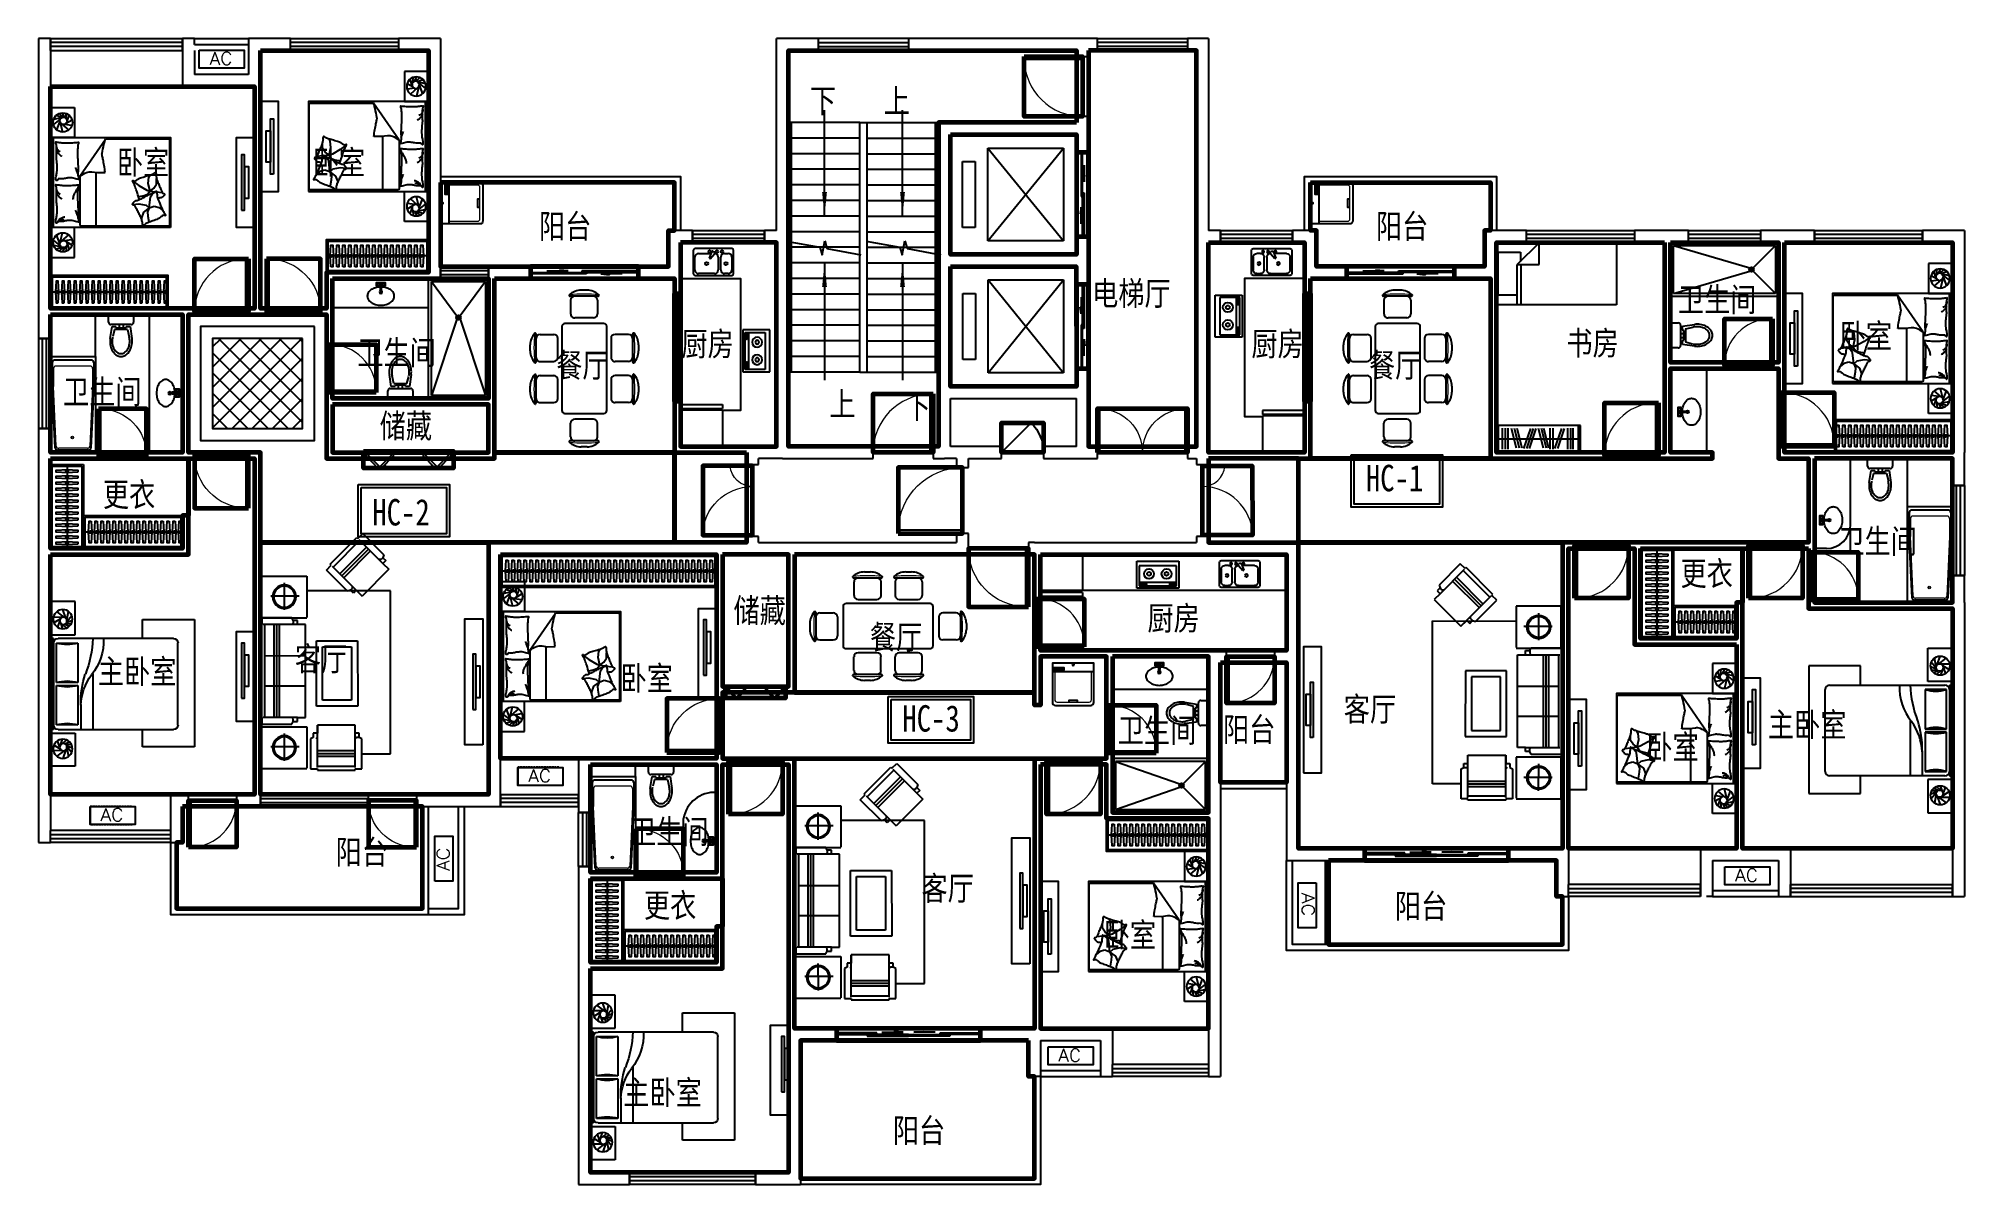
# Model space of a CAD drawing. Extents: x 4718159 to 4750259, y -1162956 to -1143856.
import ezdxf

# ---------------------------------------------------------------- set-up
doc = ezdxf.new("R2010")
doc.units = 0
doc.header["$MEASUREMENT"] = 0
doc.linetypes.add('DASH', pattern=[0.35, 0.25, -0.1])
doc.layers.get('0').update_dxf_attribs({"linetype": 'CONTINUOUS'})
for name, color, linetype in [('0-栏杆', 165, 'CONTINUOUS'), ('BALCONY', 153, 'CONTINUOUS'), ('BATH', 8, 'CONTINUOUS'), ('F', 8, 'CONTINUOUS'), ('F1', 8, 'CONTINUOUS'), ('FUR', 8, 'CONTINUOUS'), ('K_EQUIPMENT', 89, 'CONTINUOUS'), ('STAIR', 3, 'CONTINUOUS'), ('text', 75, 'CONTINUOUS'), ('TOTHER', 145, 'CONTINUOUS'), ('WALL', 2, 'CONTINUOUS'), ('wc', 8, 'CONTINUOUS'), ('WINDOW', 4, 'CONTINUOUS'), ('家具', 8, 'CONTINUOUS')]:
    doc.layers.add(name, color=color, linetype=linetype)
doc.layers.add('area', color=6, linetype='CONTINUOUS', plot=False)
for name, color, linetype, lineweight in [('GT_储藏间', 50, 'CONTINUOUS', 60), ('GT_卧室', 1, 'CONTINUOUS', 60), ('GT_卫生间', 5, 'CONTINUOUS', 60), ('GT_厨房', 4, 'CONTINUOUS', 60), ('GT_客厅', 2, 'CONTINUOUS', 60), ('GT_楼梯', 130, 'CONTINUOUS', 60), ('GT_玄关', 40, 'CONTINUOUS', 60), ('GT_电梯', 150, 'CONTINUOUS', 60), ('GT_衣帽间', 85, 'CONTINUOUS', 60), ('GT_过道', 30, 'CONTINUOUS', 60), ('GT_门', 245, 'CONTINUOUS', 60), ('GT_阳台', 6, 'CONTINUOUS', 60), ('GT_餐厅', 3, 'CONTINUOUS', 60)]:
    doc.layers.add(name, color=color, linetype=linetype, lineweight=lineweight)
doc.layers.get('area').off()
doc.styles.add('DIM_FONT', font='SIMPLEX.shx', dxfattribs={"width": 0.8})
doc.styles.add('HZ', font='txt', dxfattribs={"bigfont": 'hztxt'})
doc.styles.add('黑体', font='simhei.ttf')

msp = doc.modelspace()

# ---------------------------------------------------------------- texts
at = {"layer": 'text', "color": 0, "style": '黑体', "width": 0.8}
for s, p in [('下', (4731015, -1145092)), ('上', (4732247, -1145095)), ('卧室', (4719465, -1146121)), ('卧室', (4722730, -1146121)), ('阳台', (4726500, -1147186)), ('阳台', (4740449, -1147186)), ('电梯厅', (4735719, -1148304)), ('卫生间', (4745482, -1148407)), ('卫生间', (4723472, -1149291)), ('厨房', (4728874, -1149145)), ('厨房', (4738374, -1149145)), ('书房', (4743624, -1149132)), ('卧室', (4748179, -1149012)), ('餐厅', (4726787, -1149502)), ('餐厅', (4740333, -1149502)), ('卫生间', (4718566, -1149944)), ('上', (4731340, -1150149)), ('下', (4732591, -1150190)), ('储藏', (4723845, -1150513)), ('更衣', (4719232, -1151656)), ('卫生间', (4748157, -1152435)), ('更衣', (4745526, -1152972)), ('储藏', (4729742, -1153591)), ('厨房', (4736641, -1153717)), ('餐厅', (4732015, -1154032)), ('客厅', (4722432, -1154394)), ('主卧室', (4719148, -1154606)), ('卧室', (4727859, -1154718)), ('客厅', (4739913, -1155233)), ('卫生间', (4736147, -1155588)), ('阳台', (4737901, -1155573)), ('主卧室', (4746984, -1155493)), ('卧室', (4744956, -1155863)), ('卫生间', (4728017, -1157274)), ('阳台', (4723110, -1157616)), ('客厅', (4732874, -1158219)), ('更衣', (4728249, -1158503)), ('阳台', (4740765, -1158516)), ('卧室', (4735911, -1158995)), ('主卧室', (4727906, -1161623)), ('阳台', (4732398, -1162257))]:
    msp.add_text(s, height=400, dxfattribs=at).set_placement(p)
at = {"layer": 'text', "color": 7, "style": '黑体', "width": 0.8}
for s, p in [('HC-1', (4740281, -1151402)), ('HC-2', (4723722, -1151972)), ('HC-3', (4732556, -1155408))]:
    msp.add_text(s, height=440, dxfattribs=at).set_placement(p)

# ---------------------------------------------------------------- blocks, each defined once
blk = doc.blocks.new('_ARROW')
blk.add_solid([(0, 0), (-1, 0.1), (-1, -0.1)])
blk = doc.blocks.new('111')
at = {"layer": 'STAIR'}
for p, q in [((50, 0), (0, 0)), ((50, -4160), (50, 0)), ((1190, 0), (50, 0)), ((1190, -260), (50, -260)), ((1190, 0), (1310, 0)), ((1310, 0), (2450, 0)), ((1310, -260), (2450, -260)), ((2450, 0), (2500, 0)), ((2450, -4160), (2450, 0)), ((1190, -520), (50, -520)), ((1310, -520), (2450, -520)), ((1190, -780), (50, -780)), ((1310, -780), (2450, -780)), ((1190, -1040), (50, -1040)), ((1310, -1040), (2450, -1040)), ((1190, -1300), (50, -1300)), ((1190, -1560), (50, -1560)), ((1310, -1300), (2450, -1300)), ((1310, -1560), (2450, -1560)), ((1190, -1820), (50, -1820)), ((1310, -1820), (2450, -1820)), ((-40, -1976), (522, -2080)), ((1190, -2080), (50, -2080)), ((522, -2080), (560, -2209)), ((560, -2209), (603, -1973)), ((603, -1973), (640, -2102)), ((640, -2102), (1203, -2206)), ((1294, -1976), (1857, -2080)), ((1310, -2080), (2450, -2080)), ((1857, -2080), (1894, -2209)), ((1894, -2209), (1938, -1973)), ((1938, -1973), (1975, -2102)), ((1975, -2102), (2538, -2206)), ((1190, -2340), (50, -2340)), ((1310, -2340), (2450, -2340)), ((1190, -2600), (50, -2600)), ((1190, -2860), (50, -2860)), ((1310, -2600), (2450, -2600)), ((1310, -2860), (2450, -2860)), ((1190, -3120), (50, -3120)), ((1310, -3120), (2450, -3120)), ((1190, -3380), (50, -3380)), ((1310, -3380), (2450, -3380)), ((1190, -3640), (50, -3640)), ((1310, -3640), (2450, -3640)), ((50, -4160), (0, -4160)), ((1190, -3900), (50, -3900)), ((1190, -4160), (50, -4160)), ((1310, -3900), (2450, -3900)), ((1310, -4160), (2450, -4160)), ((2450, -4160), (2500, -4160))]:
    blk.add_line(p, q, dxfattribs=at)
for points in [[(600, -1560), (600, 203)], [(1900, -1560), (1900, 203)], [(600, -2340), (600, -4294)], [(1900, -2340), (1900, -4294)]]:
    blk.add_lwpolyline(points, dxfattribs=at)
at = {"layer": 'WALL'}
for p, q in [((1190, -4160), (1190, 0)), ((1310, -4160), (1310, 0)), ((1190, -4160), (1310, -4160))]:
    blk.add_line(p, q, dxfattribs=at)
at = {"layer": 'STAIR', "yscale": 400, "zscale": 400}
for p, xscale, rotation in [((600, -1560), 400, 270), ((1900, -1560), -400, 90), ((600, -2340), 400, 90), ((1900, -2340), -400, 270)]:
    blk.add_blockref('_ARROW', p, dxfattribs=dict(at, xscale=xscale, rotation=rotation))
blk = doc.blocks.new('A$C451C0F04')
at = {"layer": 'F'}
for p, q in [((462, 3942, 0), (108, 3588, 0)), ((542, 3862, 0), (462, 3942, 0)), ((558, 3878, 0), (542, 3862, 0)), ((1004, 3432, 0), (558, 3878, 0)), ((124, 3540, 0), (75, 3492, 0)), ((108, 3588, 0), (124, 3540, 0)), ((526, 3846, 0), (124, 3444, 0)), ((124, 3540, 0), (156, 3508, 0)), ((333, 3653, 0), (779, 3207, 0)), ((365, 3685, 0), (811, 3239, 0)), ((397, 3717, 0), (843, 3271, 0)), ((956, 3384, 0), (510, 3830, 0)), ((124, 3444, 0), (27, 3347, 0)), ((27, 3347, 0), (473, 2901, 0)), ((75, 3492, 0), (124, 3444, 0)), ((156, 3508, 0), (188, 3508, 0)), ((972, 3400, 0), (473, 2901, 0)), ((714, 2982, 0), (1068, 3335, 0)), ((988, 3416, 0), (1004, 3432, 0)), ((1068, 3335, 0), (988, 3416, 0)), ((2145, 3234, 0), (1391, 3234, 0)), ((1391, 3234, 0), (1391, 2546, 0)), ((2145, 2535, 0), (2145, 3234, 0)), ((0, 273, 0), (1, 2989, 0)), ((1, 2989, 0), (1391, 2988, 0)), ((473, 2901, 0), (569, 2998, 0)), ((569, 2998, 0), (618, 2949, 0)), ((618, 2949, 0), (666, 2998, 0)), ((634, 3030, 0), (634, 3062, 0)), ((666, 2998, 0), (634, 3030, 0)), ((666, 2998, 0), (714, 2982, 0)), ((1522, 2900, 0), (1993, 2900, 0)), ((1768, 2669, 0), (1768, 3121, 0)), ((1391, 2535, 0), (2145, 2535, 0)), ((1414, 2426, 0), (1551, 2426, 0)), ((1414, 879, 0), (1414, 2426, 0)), ((1551, 2494, 0), (1619, 2494, 0)), ((1551, 2426, 0), (1551, 2494, 0)), ((1551, 2426, 0), (1642, 2426, 0)), ((1619, 2494, 0), (1642, 2540, 0)), ((1619, 2494, 0), (1619, 2449, 0)), ((1619, 2449, 0), (1642, 2426, 0)), ((1642, 2540, 0), (2142, 2539, 0)), ((1642, 2426, 0), (2120, 2426, 0)), ((1846, 879, 0), (1847, 2426, 0)), ((1892, 879, 0), (1892, 2426, 0)), ((1937, 879, 0), (1938, 2426, 0)), ((2097, 2426, 0), (2097, 879, 0)), ((2142, 2539, 0), (2142, 2426, 0)), ((2142, 2426, 0), (2165, 2426, 0)), ((2165, 2426, 0), (2165, 879, 0)), ((546, 2157, 0), (545, 1064, 0)), ((1234, 2157, 0), (546, 2157, 0)), ((1134, 2057, 0), (646, 2057, 0)), ((646, 2057, 0), (646, 1164, 0)), ((1133, 1164, 0), (1134, 2057, 0)), ((1233, 1064, 0), (1234, 2157, 0)), ((1414, 1903, 0), (2097, 1902, 0)), ((1414, 1402, 0), (2097, 1402, 0)), ((545, 1064, 0), (1233, 1064, 0)), ((646, 1164, 0), (1133, 1164, 0)), ((588, 751, 0), (1218, 751, 0)), ((588, 614, 0), (588, 751, 0)), ((1218, 751, 0), (1218, 614, 0)), ((1218, 46, 0), (1218, 751, 0)), ((2144, 721, 0), (1391, 721, 0)), ((1391, 721, 0), (1391, 33, 0)), ((1551, 879, 0), (1414, 879, 0)), ((1551, 811, 0), (1551, 879, 0)), ((1551, 879, 0), (1642, 879, 0)), ((1619, 811, 0), (1551, 811, 0)), ((1619, 856, 0), (1642, 879, 0)), ((1619, 811, 0), (1619, 856, 0)), ((1642, 765, 0), (1619, 811, 0)), ((1642, 879, 0), (2119, 879, 0)), ((2142, 765, 0), (1642, 765, 0)), ((2142, 879, 0), (2142, 765, 0)), ((2165, 879, 0), (2142, 879, 0)), ((2144, 23, 0), (2144, 721, 0)), ((474, 523, 0), (519, 546, 0)), ((474, 23, 0), (474, 523, 0)), ((519, 614, 0), (588, 614, 0)), ((519, 546, 0), (519, 614, 0)), ((519, 546, 0), (565, 546, 0)), ((565, 546, 0), (588, 523, 0)), ((587, 46, 0), (588, 614, 0)), ((1218, 614, 0), (1286, 614, 0)), ((1243, 546, 0), (1220, 523, 0)), ((1286, 614, 0), (1286, 546, 0)), ((1286, 546, 0), (1332, 523, 0)), ((1332, 523, 0), (1332, 23, 0)), ((1521, 388, 0), (1992, 388, 0)), ((1767, 156, 0), (1768, 608, 0)), ((474, 273, 0), (0, 273, 0)), ((587, 23, 0), (474, 23, 0)), ((587, 0, 0), (587, 23, 0)), ((1218, 0, 0), (587, 0, 0)), ((588, 319, 0), (1218, 319, 0)), ((588, 273, 0), (1218, 273, 0)), ((588, 228, 0), (1218, 228, 0)), ((1218, 68, 0), (587, 68, 0)), ((1218, 23, 0), (1218, 0, 0)), ((1332, 23, 0), (1218, 23, 0)), ((1391, 23, 0), (2144, 23, 0))]:
    blk.add_line(p, q, dxfattribs=at)
for centre, radius in [((1768, 2890, 0), 196), ((1768, 2890, 0), 176), ((1768, 377, 0), 196), ((1768, 377, 0), 176)]:
    blk.add_circle(centre, radius, dxfattribs=at)
blk = doc.blocks.new('dwaddddd')
at = {"layer": 'F'}
for p, q in [((803767, 162572), (804227, 162572)), ((803772, 162504), (803772, 162279)), ((803947, 162672), (804047, 162672)), ((804222, 162504), (804222, 162279)), ((804454, 162572), (804914, 162572)), ((804459, 162504), (804459, 162279)), ((804634, 162672), (804733, 162672)), ((804909, 162504), (804909, 162279)), ((805040, 162143), (803640, 162143)), ((803840, 162212), (804155, 162212)), ((804526, 162212), (804841, 162212)), ((803036, 161813), (803036, 161714)), ((803136, 161993), (803136, 161533)), ((803203, 161988), (803428, 161988)), ((803496, 161921), (803496, 161606)), ((803590, 162093), (803590, 161443)), ((805090, 161443), (805090, 162093)), ((805185, 161921), (805185, 161606)), ((805478, 161988), (805253, 161988)), ((805545, 161993), (805545, 161533)), ((805645, 161813), (805645, 161714)), ((803203, 161538), (803428, 161538)), ((805478, 161538), (805253, 161538)), ((803640, 161393), (805040, 161393)), ((803772, 161031), (803772, 161256)), ((804155, 161323), (803840, 161323)), ((804222, 161031), (804222, 161256)), ((804459, 161031), (804459, 161256)), ((804841, 161323), (804526, 161323)), ((804909, 161031), (804909, 161256)), ((804227, 160963), (803767, 160963)), ((804047, 160863), (803947, 160863)), ((804914, 160963), (804454, 160963)), ((804733, 160863), (804634, 160863))]:
    blk.add_line(p, q, dxfattribs=at)
for centre, radius, start, end in [((803758, 162588), 10, 130.7265, 202.67), ((803767, 162592), 20, 202.67, 270), ((803957, 162356), 316, 91.7651, 130.7265), ((803840, 162504), 67.5, 90, 180), ((804037, 162356), 316, 49.2735, 88.2349), ((804155, 162504), 67.5, 0, 90), ((804227, 162592), 20, 270, 337.33), ((804236, 162588), 10, 337.33, 49.2735), ((804445, 162588), 10, 130.7265, 202.67), ((804454, 162592), 20, 202.67, 270), ((804644, 162356), 316, 91.7651, 130.7265), ((804526, 162504), 67.5, 90, 180), ((804724, 162356), 316, 49.2735, 88.2349), ((804841, 162504), 67.5, 0, 90), ((804914, 162592), 20, 270, 337.33), ((804923, 162588), 10, 337.33, 49.2735), ((803640, 162093), 50, 90, 180), ((803840, 162279), 67.5, 180, 270), ((804155, 162279), 67.5, 270, 0), ((804526, 162279), 67.5, 180, 270), ((804841, 162279), 67.5, 270, 0), ((805040, 162093), 50, 0, 90), ((803351, 161803), 316, 139.2735, 178.2349), ((803120, 162002), 10, 67.33, 139.2735), ((803116, 161993), 20, 360, 67.33), ((803203, 161921), 67.5, 90, 180), ((803428, 161921), 67.5, 360, 90), ((805253, 161921), 67.5, 90, 180), ((805478, 161921), 67.5, 0, 90), ((805565, 161993), 20, 112.67, 180), ((805561, 162002), 10, 40.7265, 112.67), ((805330, 161803), 316, 1.7651, 40.7265), ((803351, 161723), 316, 181.7651, 220.7265), ((803120, 161524), 10, 220.7265, 292.67), ((803116, 161533), 20, 292.67, 360), ((803203, 161606), 67.5, 180, 270), ((803428, 161606), 67.5, 270, 360), ((805253, 161606), 67.5, 180, 270), ((805478, 161606), 67.5, 270, 0), ((805565, 161533), 20, 180, 247.33), ((805561, 161524), 10, 247.33, 319.2735), ((805330, 161723), 316, 319.2735, 358.2349), ((803640, 161443), 50, 180, 270), ((803840, 161256), 67.5, 90, 180), ((804155, 161256), 67.5, 0, 90), ((804526, 161256), 67.5, 90, 180), ((804841, 161256), 67.5, 0, 90), ((805040, 161443), 50, 270, 0), ((803758, 160947), 10, 157.33, 229.2735), ((803767, 160943), 20, 90, 157.33), ((803957, 161179), 316, 229.2735, 268.2349), ((803840, 161031), 67.5, 180, 270), ((804037, 161179), 316, 271.7651, 310.7265), ((804155, 161031), 67.5, 270, 0), ((804227, 160943), 20, 22.67, 90), ((804236, 160947), 10, 310.7265, 22.67), ((804454, 160943), 20, 90, 157.33), ((804445, 160947), 10, 157.33, 229.2735), ((804644, 161179), 316, 229.2735, 268.2349), ((804526, 161031), 67.5, 180, 270), ((804724, 161179), 316, 271.7651, 310.7265), ((804841, 161031), 67.5, 270, 0), ((804914, 160943), 20, 22.67, 90), ((804923, 160947), 10, 310.7265, 22.67)]:
    blk.add_arc(centre, radius, start, end, dxfattribs=at)
at = {"layer": 'F', "lineweight": 13}
for centre, start, end in [((803997, 159894), 84.8023, 95.1977), ((804684, 159894), 84.8023, 95.1977), ((805814, 161763), 174.8023, 185.1977), ((802867, 161763), 354.8023, 5.1977), ((803997, 163641), 264.8023, 275.1977), ((804684, 163641), 264.8023, 275.1977)]:
    blk.add_arc(centre, 2713, start, end, dxfattribs=at)
blk = doc.blocks.new('66666')
at = {"layer": 'FUR'}
for p, q in [((-313037, -721735), (-313037, -721235)), ((-313037, -721235), (-312637, -721235)), ((-312637, -721235), (-312637, -721735)), ((-312875, -721433), (-312989, -721521)), ((-312859, -721411), (-312985, -721436)), ((-312845, -721403), (-312945, -721372)), ((-312881, -721465), (-312935, -721609)), ((-312824, -721398), (-312892, -721337)), ((-312874, -721488), (-312838, -721646)), ((-312847, -721512), (-312734, -721612)), ((-312805, -721400), (-312840, -721326)), ((-312807, -721516), (-312680, -721533)), ((-312773, -721423), (-312783, -721334)), ((-312779, -721500), (-312679, -721441)), ((-312762, -721465), (-312727, -721366)), ((-312637, -721735), (-313037, -721735)), ((-312985, -723235), (-312985, -721735)), ((-312548, -722382), (-312121, -721764)), ((-311069, -721764), (-312121, -721764)), ((-311049, -723190), (-311049, -721784)), ((-312548, -722382), (-312548, -723190)), ((-312276, -723190), (-312276, -722320)), ((-311669, -722458), (-311565, -722537)), ((-311565, -722537), (-311434, -722612)), ((-311410, -722501), (-311397, -722399)), ((-311379, -722630), (-311410, -722501)), ((-311397, -722399), (-311377, -722363)), ((-311316, -722581), (-311268, -722515)), ((-311268, -722515), (-311268, -722422)), ((-311669, -722854), (-311566, -722841)), ((-311478, -722707), (-311567, -722727)), ((-311566, -722841), (-311443, -722866)), ((-311420, -722687), (-311478, -722707)), ((-311443, -722866), (-311392, -722911)), ((-311434, -722612), (-311379, -722630)), ((-311379, -722630), (-311420, -722687)), ((-311392, -722911), (-311373, -722725)), ((-311392, -722911), (-311309, -722880)), ((-311379, -722630), (-311316, -722581)), ((-311379, -722630), (-311285, -722642)), ((-311373, -722725), (-311337, -722676)), ((-311337, -722676), (-311328, -722663)), ((-311309, -722880), (-311227, -722901)), ((-311270, -722644), (-311175, -722655)), ((-312528, -723210), (-311069, -723210)), ((-311485, -722980), (-311523, -723075)), ((-311523, -723075), (-311519, -723099)), ((-311392, -722911), (-311485, -722980)), ((-311392, -722911), (-311419, -722978)), ((-311419, -722978), (-311416, -723047)), ((-311416, -723047), (-311399, -723145)), ((-311399, -723145), (-311392, -723148)), ((-311227, -722901), (-311164, -722954)), ((-312638, -723235), (-313037, -723235)), ((-312637, -723235), (-313037, -723235)), ((-313037, -723235), (-313037, -723735)), ((-312875, -723537), (-312989, -723450)), ((-312881, -723505), (-312935, -723362)), ((-312874, -723483), (-312838, -723325)), ((-312847, -723459), (-312734, -723359)), ((-312807, -723455), (-312680, -723438)), ((-312779, -723471), (-312679, -723530)), ((-312762, -723506), (-312727, -723605)), ((-312637, -723735), (-312637, -723235)), ((-313037, -723735), (-312637, -723735)), ((-312859, -723560), (-312985, -723535)), ((-312845, -723568), (-312945, -723599)), ((-312824, -723573), (-312892, -723634)), ((-312805, -723570), (-312840, -723645)), ((-312773, -723548), (-312783, -723637))]:
    blk.add_line(p, q, dxfattribs=at)
blk.add_lwpolyline([(-311037, -723235), (-313037, -723235), (-313037, -721735), (-311037, -721735)], close=True, dxfattribs=at)
for points in [[(-312910, -722425, -0.263368), (-312929, -722453, -0.494818), (-312948, -722444, -0.049225), (-312949, -722426, -0.036831), (-312948, -722403, -0.031893), (-312940, -722365, 0.035782), (-312933, -722331, 0.032941), (-312927, -722241, 0.026564), (-312933, -722130, 0.017905), (-312938, -722092, -0.033397), (-312940, -722072, -0.03204), (-312939, -722035, 0.018442), (-312936, -721971, 0.010837), (-312937, -721906, 0.014624), (-312940, -721858, 0.111249), (-312947, -721836, -0.153708), (-312951, -721819, -0.076444), (-312950, -721811, -0.215512), (-312948, -721809, -0.585858), (-312945, -721812, 0.363489), (-312942, -721817, 0.191716), (-312931, -721817, -0.129675), (-312914, -721815, -0.01735), (-312897, -721818, 0.019326), (-312882, -721821, 0.018818), (-312814, -721827, 0.021828), (-312754, -721828, 0.006204), (-312721, -721827, 0.001963), (-312614, -721821, 0.028341), (-312578, -721816, -0.117014), (-312569, -721817, -0.36606), (-312568, -721818, -0.03973), (-312570, -721832, -0.048309), (-312576, -721846, 0.062981), (-312580, -721856, 0.04058), (-312583, -721880, 0.014345), (-312585, -721946, 0.005484), (-312585, -722072, 0.007153), (-312582, -722168, 0.008762), (-312579, -722211, -0.008153), (-312576, -722256, -0.06251), (-312581, -722313, 0.078669), (-312583, -722359, 0.047825), (-312578, -722381, -0.034494), (-312570, -722412, -0.023571), (-312567, -722437, -0.510228), (-312569, -722438), (-312599, -722431), (-312681, -722410, 0.073041), (-312701, -722408, 0.023305), (-312762, -722414, 0.018299), (-312785, -722418, -0.01097), (-312823, -722425, -0.042281), (-312857, -722428, -0.027201), (-312910, -722425)], [(-312942, -721869, 0.088153), (-312938, -721904, 0.088153), (-312923, -721935, 0.077547), (-312902, -721957, 0.077547), (-312874, -721971)], [(-312125, -722321, 0.007867), (-312143, -722204, 0.009508), (-312161, -722107, 0.006616), (-312175, -722042, -0.023828), (-312179, -722024, -0.080713), (-312178, -722005, -0.009591), (-312146, -721853, -0.013133), (-312138, -721819, -0.007859), (-312121, -721764)], [(-312936, -721951, 0.027842), (-312926, -721975, 0.048685), (-312918, -721988, 0.023666), (-312893, -722016, 0.031223), (-312873, -722035, 0.046801), (-312865, -722040, 0.023191), (-312848, -722048)], [(-312583, -722335, 0.009729), (-312592, -722308, 0.009729), (-312602, -722281, 0.007971), (-312611, -722259, 0.007971), (-312621, -722237)], [(-312910, -723134, -0.263368), (-312929, -723162, -0.494818), (-312948, -723153, -0.049225), (-312949, -723136, -0.036831), (-312948, -723112, -0.031893), (-312940, -723074, 0.035782), (-312933, -723040, 0.032941), (-312927, -722950, 0.026564), (-312933, -722839, 0.017905), (-312938, -722802, -0.033397), (-312940, -722781, -0.03204), (-312939, -722744, 0.018442), (-312936, -722680, 0.010837), (-312937, -722615, 0.014624), (-312940, -722567, 0.111249), (-312947, -722545, -0.153708), (-312951, -722528, -0.076444), (-312950, -722520, -0.215512), (-312948, -722519, -0.585858), (-312945, -722521, 0.363489), (-312942, -722526, 0.191716), (-312931, -722526, -0.129675), (-312914, -722524, -0.01735), (-312897, -722527, 0.019326), (-312882, -722530, 0.018818), (-312814, -722536, 0.021828), (-312754, -722537, 0.006204), (-312721, -722536, 0.001963), (-312614, -722530, 0.028341), (-312578, -722526, -0.117014), (-312569, -722526, -0.36606), (-312568, -722527, -0.03973), (-312570, -722541, -0.048309), (-312576, -722555, 0.062981), (-312580, -722565, 0.04058), (-312583, -722589, 0.014345), (-312585, -722656, 0.005484), (-312585, -722781, 0.007153), (-312582, -722877, 0.008762), (-312579, -722920, -0.008153), (-312576, -722965, -0.06251), (-312581, -723023, 0.078669), (-312583, -723068, 0.047825), (-312578, -723091, -0.034494), (-312570, -723121, -0.023571), (-312567, -723147, -0.510228), (-312569, -723148), (-312599, -723140), (-312681, -723119, 0.073041), (-312701, -723118, 0.023305), (-312762, -723123, 0.018299), (-312785, -723127, -0.01097), (-312823, -723135, -0.042281), (-312857, -723138, -0.027201), (-312910, -723135)], [(-312548, -722382, -0.085272), (-312438, -722319, -0.124044), (-312351, -722309), (-312255, -722323), (-312125, -722321)], [(-311556, -722772, 0.025626), (-311559, -722760, 0.0108), (-311601, -722631, 0.00456), (-311632, -722543, 0.01125), (-311646, -722508, 0.069394), (-311657, -722489, -0.079756), (-311666, -722473, -0.106399), (-311669, -722458, -0.328642), (-311665, -722454, -0.299547), (-311659, -722456, 0.189917), (-311650, -722462, 0.033518), (-311640, -722463, 0.075627), (-311635, -722462, 0.053489), (-311627, -722459, 0.017838), (-311605, -722447, 0.038394), (-311581, -722430, -0.059529), (-311565, -722420, -0.035943), (-311539, -722409, -0.011245), (-311452, -722384, -0.006203), (-311413, -722373, 0.010783), (-311390, -722367, 0.019485), (-311377, -722363, 0.005062), (-311326, -722343, 0.101392), (-311301, -722326, -0.223768), (-311288, -722321, -0.25558), (-311283, -722325, -0.081563), (-311278, -722340, -0.071805), (-311278, -722357, 0.069985), (-311278, -722375, 0.03546), (-311265, -722434, 0.029432), (-311240, -722503, 0.001554), (-311226, -722537, -0.00152), (-311211, -722571, -0.004735), (-311196, -722606, 0.00382), (-311178, -722650, 0.296001), (-311146, -722672, -0.649774), (-311137, -722693, -0.02319), (-311142, -722698, 0.0288), (-311145, -722701, 0.005727), (-311151, -722708, -0.004358), (-311159, -722717, -0.027528), (-311176, -722734, -0.046214), (-311187, -722742, -0.194121), (-311204, -722745, 0.133719), (-311228, -722746, 0.005779), (-311250, -722754, 0.008882)], [(-312942, -722579, 0.088153), (-312938, -722613, 0.088153), (-312923, -722644, 0.077547), (-312902, -722666, 0.077547), (-312874, -722680)], [(-312936, -722661, 0.027842), (-312926, -722684, 0.048685), (-312918, -722697, 0.023666), (-312893, -722725, 0.031223), (-312873, -722744, 0.046801), (-312865, -722749, 0.023191), (-312848, -722757)], [(-312582, -722575, 0.016108), (-312608, -722614, 0.024599), (-312623, -722641, 0.009477), (-312646, -722690, 0.015937), (-312659, -722719, 0.072521), (-312662, -722736, 0.033339), (-312662, -722772)], [(-312910, -723135, -0.077379), (-312885, -723100, -0.077379), (-312850, -723074, -0.047525), (-312825, -723064, -0.047525), (-312799, -723059)], [(-312894, -723136, -0.05369), (-312881, -723122, -0.070312), (-312869, -723114, -0.015448), (-312860, -723110, -0.013244), (-312850, -723106, -0.082127), (-312832, -723103, -0.064164), (-312809, -723106)], [(-312583, -723044, 0.009729), (-312592, -723017, 0.009729), (-312602, -722990, 0.007971), (-312611, -722968, 0.007971), (-312621, -722947)]]:
    blk.add_lwpolyline(points, format="xyb", dxfattribs=at)
blk.add_lwpolyline([(-311454, -723177, 0.101392), (-311478, -723196, -0.223768), (-311491, -723202, -0.25558), (-311496, -723199, -0.081563), (-311502, -723184, -0.071805), (-311503, -723167, 0.069985), (-311505, -723149, 0.03546), (-311522, -723091, 0.029432), (-311552, -723024, 0.001554), (-311569, -722992, -0.00152), (-311586, -722959, -0.004735), (-311604, -722925, 0.00382), (-311625, -722883, 0.296001), (-311659, -722863, -0.649774), (-311669, -722843, -0.02319), (-311665, -722838, 0.0288), (-311662, -722834, 0.005727), (-311657, -722827, -0.004358), (-311650, -722818, -0.027528), (-311634, -722799, -0.046214), (-311623, -722790, -0.194121), (-311607, -722786, 0.133719), (-311583, -722783, 0.011505), (-311541, -722764, 0.008882), (-311487, -722738, 0.012426), (-311419, -722701, -0.033612), (-311393, -722688), (-311336, -722665), (-311293, -722647, 0.224341), (-311280, -722633, -0.722772), (-311271, -722633, -0.103513), (-311270, -722636, 0.053465), (-311270, -722644, 0.030109), (-311265, -722667, -0.031436), (-311261, -722689, -0.05324), (-311261, -722704, 0.05518), (-311260, -722719, 0.056271), (-311254, -722744, 0.0108), (-311202, -722870, 0.00456), (-311164, -722954, 0.01125), (-311148, -722988, 0.069394), (-311135, -723006, -0.079756), (-311125, -723022, -0.106399), (-311121, -723037, -0.328642), (-311125, -723041, -0.299547), (-311131, -723039, 0.189917), (-311140, -723034, 0.033518), (-311151, -723034, 0.075627), (-311155, -723035, 0.053489), (-311163, -723038, 0.017838), (-311184, -723052, 0.038394), (-311207, -723071, -0.059529), (-311222, -723083, -0.035943), (-311247, -723095, -0.011245), (-311331, -723127, -0.006203), (-311370, -723141, 0.010783), (-311392, -723148, 0.019485), (-311405, -723154, 0.005062)], format="xyb", close=True, dxfattribs=at)
for centre, radius in [((-312833, -721486), 160), ((-312822, -721458), 60), ((-312833, -723485), 160), ((-312822, -723513), 60)]:
    blk.add_circle(centre, radius, dxfattribs=at)
for centre, start, end in [((-311069, -721784), 0, 90), ((-312528, -723190), 180, 270), ((-312296, -723190), 270, 0), ((-311069, -723190), 270, 0)]:
    blk.add_arc(centre, 20, start, end, dxfattribs=at)
at = {"layer": 'FUR', "oblique": -180, "text_generation_flag": 4, "width": 0.8, "flags": 9}
for tag, p in [('XSIZE', (-312833, -721486)), ('YSIZE', (-312833, -721486)), ('XSIZE', (-312833, -723485)), ('YSIZE', (-312833, -723485))]:
    blk.add_attdef(tag, p, '', height=0.5, rotation=180, dxfattribs=at)
blk = doc.blocks.new('A$C79890BC7')
at = {"color": 252}
for points in [[(2140, 718159), (2091, 718159), (2091, 719080), (2140, 719080)], [(2091, 718359), (2018, 718359), (2018, 718880), (2091, 718880)]]:
    blk.add_lwpolyline(points, close=True, dxfattribs=at)
blk = doc.blocks.new('A$C6AB5504A')
at = {"layer": 'F'}
for p, q in [((1985, 2744), (2397, 2744)), ((1985, 2191), (1985, 2744)), ((2126, 2439), (2095, 2579)), ((2142, 2467), (2193, 2612)), ((2163, 2480), (2291, 2578)), ((2397, 2744), (2397, 2191)), ((862, 2449), (0, 2449)), ((0, 2449), (0, 325)), ((862, 2129), (862, 2449)), ((2130, 2396), (2033, 2436)), ((2124, 2411), (2044, 2511)), ((2143, 2379), (2052, 2375)), ((2159, 2368), (2084, 2334)), ((2198, 2365), (2133, 2304)), ((2233, 2390), (2196, 2292)), ((2198, 2481), (2349, 2484)), ((2232, 2458), (2340, 2390)), ((2243, 2428), (2281, 2319)), ((273, 690), (273, 2053)), ((348, 2129), (2271, 2129)), ((2296, 2053), (1943, 2053)), ((1943, 2053), (1943, 1397)), ((2397, 2191), (1985, 2191)), ((2296, 1397), (2296, 2053)), ((2346, 2129), (2397, 2129)), ((2346, 2129), (2346, 615)), ((2397, 2129), (2397, 615)), ((1690, 1549), (1690, 615)), ((1943, 1397), (2296, 1397)), ((2296, 1347), (1943, 1347)), ((1943, 1347), (1943, 690)), ((2296, 690), (2296, 1347)), ((1892, 1031), (1892, 615)), ((1943, 690), (2296, 690)), ((0, 325), (862, 325)), ((2271, 615), (348, 615)), ((862, 325), (862, 615)), ((2397, 553), (1985, 553)), ((1985, 553), (1985, 0)), ((2130, 348), (2033, 307)), ((2124, 333), (2044, 232)), ((2143, 365), (2052, 368)), ((2159, 375), (2084, 409)), ((2198, 378), (2133, 440)), ((2233, 354), (2196, 452)), ((2232, 286), (2340, 354)), ((2243, 316), (2281, 425)), ((2346, 615), (2397, 615)), ((2397, 0), (2397, 553)), ((2126, 305), (2095, 165)), ((2142, 276), (2193, 132)), ((2163, 264), (2291, 166)), ((2198, 262), (2349, 259)), ((1985, 0), (2397, 0))]:
    blk.add_line(p, q, dxfattribs=at)
for centre, radius in [((2192, 2452), 160), ((2183, 2423), 60), ((2192, 292), 160), ((2183, 320), 60)]:
    blk.add_circle(centre, radius, dxfattribs=at)
for centre, radius, start, end in [((348, 2053), 75.7, 90, 180), ((2403, 2091), 892, 177.5673, 219.5461), ((3545, 2214), 1857, 182.616, 201.4069), ((2119, 2659), 631, 253.7398, 286.2602), ((2271, 2053), 75.7, 0, 90), ((965, 977), 928, 2.5398, 36.0403), ((309, 1052), 1584, 359.2582, 17.8034), ((2119, 791), 631, 73.7398, 106.2602), ((2119, 1952), 631, 253.7398, 286.2602), ((348, 690), 75.7, 180, 270), ((2119, 85), 631, 73.7398, 106.2602), ((2271, 690), 75.7, 270, 0)]:
    blk.add_arc(centre, radius, start, end, dxfattribs=at)
blk = doc.blocks.new('A$C0A1D271E')
at = {"layer": '家具', "color": 252}
for p, q in [((56, 202), (27, 398)), ((100, 250), (71, 377)), ((316, 250), (348, 364)), ((389, 400), (359, 202)), ((0, 0), (0, 128)), ((418, 0), (0, 0)), ((40, 168), (378, 168)), ((123, 202), (56, 202)), ((100, 250), (316, 250)), ((128, 220), (123, 202)), ((290, 220), (128, 220)), ((175, 168), (175, 220)), ((242, 168), (242, 220)), ((297, 202), (290, 220)), ((359, 202), (297, 202)), ((418, 128), (418, 0))]:
    blk.add_line(p, q, dxfattribs=at)
for centre, radius, start, end in [((241, 507), 201, 119.5446, 143.8717), ((208, 565), 135, 89.7075, 119.5446), ((211, 547), 105, 90, 120.5452), ((208, 565), 135, 59.8705, 89.7075), ((211, 547), 105, 59.4548, 90), ((175, 508), 201, 35.5434, 59.8705), ((375, 444), 352, 163.0538, 179.7075), ((375, 444), 352, 179.7075, 187.4876), ((293, 469), 266, 143.8717, 163.0538), ((362, 443), 298, 163.7883, 180), ((362, 443), 298, 180, 192.7964), ((287, 464), 221, 144.9339, 163.7883), ((241, 497), 164, 120.5452, 144.9339), ((181, 497), 164, 35.0661, 59.4548), ((134, 464), 221, 16.2117, 35.0661), ((123, 470), 266, 16.3613, 35.5434), ((60, 443), 298, 0, 16.2117), ((60, 443), 298, 347.2036, 0), ((40, 446), 352, 359.7075, 16.3613), ((40, 446), 352, 352.2311, 359.7075), ((40, 128), 40, 90, 180), ((378, 128), 40, 0, 90)]:
    blk.add_arc(centre, radius, start, end, dxfattribs=at)
blk = doc.blocks.new('A$C6BB233E2')
at = {"layer": 'TOTHER', "color": 252}
blk.add_lwpolyline([(237, 323), (295, 323), (295, 378), (154, 378), (154, 323), (213, 323)], dxfattribs=at)
blk.add_lwpolyline([(237, 356), (237, 265, -0.075451), (236, 259, -0.085787), (234, 254, -0.106069), (229, 250, -0.126813), (225, 249, -0.126813), (220, 250, -0.106069), (216, 254, -0.085787), (214, 259, -0.075451), (213, 265), (213, 356, -0.075451), (214, 363, -0.085787), (216, 368, -0.106069), (220, 371, -0.126813), (225, 373, -0.126813), (229, 371, -0.106069), (234, 368, -0.085787), (236, 363, -0.075451)], format="xyb", close=True, dxfattribs=at)
blk.add_lwpolyline([(237, 304, -0.059092), (314, 292, -0.080492), (384, 259, -0.107066), (434, 207, -0.138385), (450, 152, -0.138385), (434, 97, -0.107066), (384, 45, -0.080492), (314, 12, -0.068315), (225, 0, -0.068315), (136, 12, -0.080492), (66, 45, -0.107066), (15, 97, -0.138385), (0, 152, -0.138385), (15, 207, -0.107066), (66, 259, -0.080492), (136, 292, -0.059092), (213, 304, -0.059092)], format="xyb", dxfattribs=at)
for centre, radius in [((187, 351), 21.7), ((263, 351), 21.7), ((225, 220), 23.7), ((225, 220), 16)]:
    blk.add_circle(centre, radius, dxfattribs=at)
blk = doc.blocks.new('$plan$00001564')
at = {"linetype": 'Continuous'}
for p, q in [((-520, -2000), (-520, 0)), ((-520, 0), (520, 0)), ((520, 0), (520, -2000)), ((-357, -346), (-357, -26)), ((-357, -27), (360, -27)), ((360, -27), (360, -400)), ((-520, -346), (151, -346)), ((151, -403), (-520, -403)), ((516, -710), (151, -346)), ((151, -346), (151, -710)), ((151, -710), (516, -710)), ((520, -2000), (-520, -2000))]:
    blk.add_line(p, q, dxfattribs=at)
blk.add_line((360, -400), (205, -400))
blk = doc.blocks.new('A$C39060881')
at = {"layer": 'FUR'}
for p, q in [((3418, 718609), (2018, 718609)), ((2018, 718159), (2018, 718609)), ((2054, 718159), (2054, 718609)), ((2119, 718215), (2119, 718568)), ((2169, 718215), (2169, 718568)), ((2210, 718215), (2210, 718568)), ((2353, 718233), (2270, 718562)), ((2403, 718233), (2319, 718562)), ((2444, 718233), (2361, 718562)), ((2475, 718227), (2588, 718562)), ((2521, 718227), (2634, 718562)), ((2566, 718227), (2679, 718562)), ((2799, 718233), (2716, 718562)), ((2849, 718233), (2766, 718562)), ((2890, 718233), (2807, 718562)), ((2912, 718215), (2912, 718568)), ((2962, 718215), (2962, 718568)), ((2993, 718227), (3106, 718562)), ((3038, 718227), (3151, 718562)), ((3206, 718215), (3206, 718568)), ((3255, 718215), (3255, 718568)), ((3296, 718215), (3296, 718568)), ((3382, 718159), (3382, 718609)), ((3418, 718159), (3418, 718609)), ((3382, 718384), (2054, 718384))]:
    blk.add_line(p, q, dxfattribs=at)
blk = doc.blocks.new('*U33')
blk.add_line((-970, -275), (20, -275))
for points in [[(-1000, 0), (50, 0), (50, -550), (-1000, -550)], [(-970, -30), (20, -30), (20, -520), (-970, -520)]]:
    blk.add_lwpolyline(points, close=True)
at = {"elevation": 0}
for points in [[(-874, -95), (-862, -275), (-874, -455), (-906, -455), (-918, -275), (-906, -95)], [(-774, -95), (-762, -275), (-774, -455), (-806, -455), (-818, -275), (-806, -95)], [(-674, -95), (-662, -275), (-674, -455), (-706, -455), (-718, -275), (-706, -95)], [(-574, -95), (-562, -275), (-574, -455), (-606, -455), (-618, -275), (-606, -95)], [(-474, -95), (-462, -275), (-474, -455), (-506, -455), (-518, -275), (-506, -95)], [(-374, -95), (-362, -275), (-374, -455), (-406, -455), (-418, -275), (-406, -95)], [(-274, -95), (-262, -275), (-274, -455), (-306, -455), (-318, -275), (-306, -95)], [(-174, -95), (-162, -275), (-174, -455), (-206, -455), (-218, -275), (-206, -95)], [(-74, -95), (-62, -275), (-74, -455), (-106, -455), (-118, -275), (-106, -95)], [(26, -95), (38, -275), (26, -455), (-6, -455), (-18, -275), (-6, -95)]]:
    blk.add_lwpolyline(points, close=True, dxfattribs=at)
at = {"ltscale": 15, "elevation": 0}
for points in [[(-894, -255), (-886, -255), (-886, -295), (-894, -295)], [(-794, -255), (-786, -255), (-786, -295), (-794, -295)], [(-694, -255), (-686, -255), (-686, -295), (-694, -295)], [(-594, -255), (-586, -255), (-586, -295), (-594, -295)], [(-494, -255), (-486, -255), (-486, -295), (-494, -295)], [(-394, -255), (-386, -255), (-386, -295), (-394, -295)], [(-294, -255), (-286, -255), (-286, -295), (-294, -295)], [(-194, -255), (-186, -255), (-186, -295), (-194, -295)], [(-94, -255), (-86, -255), (-86, -295), (-94, -295)], [(6, -255), (14, -255), (14, -295), (6, -295)]]:
    blk.add_lwpolyline(points, close=True, dxfattribs=at)
blk = doc.blocks.new('*U31')
blk.add_line((-970, -275), (931, -275))
for points in [[(-1000, 0), (961, 0), (961, -550), (-1000, -550)], [(-970, -30), (931, -30), (931, -520), (-970, -520)]]:
    blk.add_lwpolyline(points, close=True)
at = {"elevation": 0}
for points in [[(-874, -95), (-862, -275), (-874, -455), (-906, -455), (-918, -275), (-906, -95)], [(-774, -95), (-762, -275), (-774, -455), (-806, -455), (-818, -275), (-806, -95)], [(-674, -95), (-662, -275), (-674, -455), (-706, -455), (-718, -275), (-706, -95)], [(-574, -95), (-562, -275), (-574, -455), (-606, -455), (-618, -275), (-606, -95)], [(-474, -95), (-462, -275), (-474, -455), (-506, -455), (-518, -275), (-506, -95)], [(-374, -95), (-362, -275), (-374, -455), (-406, -455), (-418, -275), (-406, -95)], [(-274, -95), (-262, -275), (-274, -455), (-306, -455), (-318, -275), (-306, -95)], [(-174, -95), (-162, -275), (-174, -455), (-206, -455), (-218, -275), (-206, -95)], [(-74, -95), (-62, -275), (-74, -455), (-106, -455), (-118, -275), (-106, -95)], [(26, -95), (38, -275), (26, -455), (-6, -455), (-18, -275), (-6, -95)], [(126, -95), (138, -275), (126, -455), (94, -455), (82, -275), (94, -95)], [(226, -95), (238, -275), (226, -455), (194, -455), (182, -275), (194, -95)], [(326, -95), (338, -275), (326, -455), (294, -455), (282, -275), (294, -95)], [(426, -95), (438, -275), (426, -455), (394, -455), (382, -275), (394, -95)], [(526, -95), (538, -275), (526, -455), (494, -455), (482, -275), (494, -95)], [(626, -95), (638, -275), (626, -455), (594, -455), (582, -275), (594, -95)], [(726, -95), (738, -275), (726, -455), (694, -455), (682, -275), (694, -95)], [(826, -95), (838, -275), (826, -455), (794, -455), (782, -275), (794, -95)], [(926, -95), (938, -275), (926, -455), (894, -455), (882, -275), (894, -95)]]:
    blk.add_lwpolyline(points, close=True, dxfattribs=at)
at = {"ltscale": 15, "elevation": 0}
for points in [[(-894, -255), (-886, -255), (-886, -295), (-894, -295)], [(-794, -255), (-786, -255), (-786, -295), (-794, -295)], [(-694, -255), (-686, -255), (-686, -295), (-694, -295)], [(-594, -255), (-586, -255), (-586, -295), (-594, -295)], [(-494, -255), (-486, -255), (-486, -295), (-494, -295)], [(-394, -255), (-386, -255), (-386, -295), (-394, -295)], [(-294, -255), (-286, -255), (-286, -295), (-294, -295)], [(-194, -255), (-186, -255), (-186, -295), (-194, -295)], [(-94, -255), (-86, -255), (-86, -295), (-94, -295)], [(6, -255), (14, -255), (14, -295), (6, -295)], [(106, -255), (114, -255), (114, -295), (106, -295)], [(206, -255), (214, -255), (214, -295), (206, -295)], [(306, -255), (314, -255), (314, -295), (306, -295)], [(406, -255), (414, -255), (414, -295), (406, -295)], [(506, -255), (514, -255), (514, -295), (506, -295)], [(606, -255), (614, -255), (614, -295), (606, -295)], [(706, -255), (714, -255), (714, -295), (706, -295)], [(806, -255), (814, -255), (814, -295), (806, -295)], [(906, -255), (914, -255), (914, -295), (906, -295)]]:
    blk.add_lwpolyline(points, close=True, dxfattribs=at)
blk = doc.blocks.new('*U34')
blk.add_line((-970, -275), (470, -275))
for points in [[(-1000, 0), (500, 0), (500, -550), (-1000, -550)], [(-970, -30), (470, -30), (470, -520), (-970, -520)]]:
    blk.add_lwpolyline(points, close=True)
at = {"elevation": 0}
for points in [[(-874, -95), (-862, -275), (-874, -455), (-906, -455), (-918, -275), (-906, -95)], [(-774, -95), (-762, -275), (-774, -455), (-806, -455), (-818, -275), (-806, -95)], [(-674, -95), (-662, -275), (-674, -455), (-706, -455), (-718, -275), (-706, -95)], [(-574, -95), (-562, -275), (-574, -455), (-606, -455), (-618, -275), (-606, -95)], [(-474, -95), (-462, -275), (-474, -455), (-506, -455), (-518, -275), (-506, -95)], [(-374, -95), (-362, -275), (-374, -455), (-406, -455), (-418, -275), (-406, -95)], [(-274, -95), (-262, -275), (-274, -455), (-306, -455), (-318, -275), (-306, -95)], [(-174, -95), (-162, -275), (-174, -455), (-206, -455), (-218, -275), (-206, -95)], [(-74, -95), (-62, -275), (-74, -455), (-106, -455), (-118, -275), (-106, -95)], [(26, -95), (38, -275), (26, -455), (-6, -455), (-18, -275), (-6, -95)], [(126, -95), (138, -275), (126, -455), (94, -455), (82, -275), (94, -95)], [(226, -95), (238, -275), (226, -455), (194, -455), (182, -275), (194, -95)], [(326, -95), (338, -275), (326, -455), (294, -455), (282, -275), (294, -95)], [(426, -95), (438, -275), (426, -455), (394, -455), (382, -275), (394, -95)]]:
    blk.add_lwpolyline(points, close=True, dxfattribs=at)
at = {"ltscale": 15, "elevation": 0}
for points in [[(-894, -255), (-886, -255), (-886, -295), (-894, -295)], [(-794, -255), (-786, -255), (-786, -295), (-794, -295)], [(-694, -255), (-686, -255), (-686, -295), (-694, -295)], [(-594, -255), (-586, -255), (-586, -295), (-594, -295)], [(-494, -255), (-486, -255), (-486, -295), (-494, -295)], [(-394, -255), (-386, -255), (-386, -295), (-394, -295)], [(-294, -255), (-286, -255), (-286, -295), (-294, -295)], [(-194, -255), (-186, -255), (-186, -295), (-194, -295)], [(-94, -255), (-86, -255), (-86, -295), (-94, -295)], [(6, -255), (14, -255), (14, -295), (6, -295)], [(106, -255), (114, -255), (114, -295), (106, -295)], [(206, -255), (214, -255), (214, -295), (206, -295)], [(306, -255), (314, -255), (314, -295), (306, -295)], [(406, -255), (414, -255), (414, -295), (406, -295)]]:
    blk.add_lwpolyline(points, close=True, dxfattribs=at)
blk = doc.blocks.new('*U35')
blk.add_line((-970, -275), (520, -275))
for points in [[(-1000, 0), (550, 0), (550, -550), (-1000, -550)], [(-970, -30), (520, -30), (520, -520), (-970, -520)]]:
    blk.add_lwpolyline(points, close=True)
at = {"elevation": 0}
for points in [[(-874, -95), (-862, -275), (-874, -455), (-906, -455), (-918, -275), (-906, -95)], [(-774, -95), (-762, -275), (-774, -455), (-806, -455), (-818, -275), (-806, -95)], [(-674, -95), (-662, -275), (-674, -455), (-706, -455), (-718, -275), (-706, -95)], [(-574, -95), (-562, -275), (-574, -455), (-606, -455), (-618, -275), (-606, -95)], [(-474, -95), (-462, -275), (-474, -455), (-506, -455), (-518, -275), (-506, -95)], [(-374, -95), (-362, -275), (-374, -455), (-406, -455), (-418, -275), (-406, -95)], [(-274, -95), (-262, -275), (-274, -455), (-306, -455), (-318, -275), (-306, -95)], [(-174, -95), (-162, -275), (-174, -455), (-206, -455), (-218, -275), (-206, -95)], [(-74, -95), (-62, -275), (-74, -455), (-106, -455), (-118, -275), (-106, -95)], [(26, -95), (38, -275), (26, -455), (-6, -455), (-18, -275), (-6, -95)], [(126, -95), (138, -275), (126, -455), (94, -455), (82, -275), (94, -95)], [(226, -95), (238, -275), (226, -455), (194, -455), (182, -275), (194, -95)], [(326, -95), (338, -275), (326, -455), (294, -455), (282, -275), (294, -95)], [(426, -95), (438, -275), (426, -455), (394, -455), (382, -275), (394, -95)], [(526, -95), (538, -275), (526, -455), (494, -455), (482, -275), (494, -95)]]:
    blk.add_lwpolyline(points, close=True, dxfattribs=at)
at = {"ltscale": 15, "elevation": 0}
for points in [[(-894, -255), (-886, -255), (-886, -295), (-894, -295)], [(-794, -255), (-786, -255), (-786, -295), (-794, -295)], [(-694, -255), (-686, -255), (-686, -295), (-694, -295)], [(-594, -255), (-586, -255), (-586, -295), (-594, -295)], [(-494, -255), (-486, -255), (-486, -295), (-494, -295)], [(-394, -255), (-386, -255), (-386, -295), (-394, -295)], [(-294, -255), (-286, -255), (-286, -295), (-294, -295)], [(-194, -255), (-186, -255), (-186, -295), (-194, -295)], [(-94, -255), (-86, -255), (-86, -295), (-94, -295)], [(6, -255), (14, -255), (14, -295), (6, -295)], [(106, -255), (114, -255), (114, -295), (106, -295)], [(206, -255), (214, -255), (214, -295), (206, -295)], [(306, -255), (314, -255), (314, -295), (306, -295)], [(406, -255), (414, -255), (414, -295), (406, -295)], [(506, -255), (514, -255), (514, -295), (506, -295)]]:
    blk.add_lwpolyline(points, close=True, dxfattribs=at)
blk = doc.blocks.new('*U29')
blk.add_line((-970, -275), (370, -275))
for points in [[(-1000, 0), (400, 0), (400, -550), (-1000, -550)], [(-970, -30), (370, -30), (370, -520), (-970, -520)]]:
    blk.add_lwpolyline(points, close=True)
at = {"elevation": 0}
for points in [[(-874, -95), (-862, -275), (-874, -455), (-906, -455), (-918, -275), (-906, -95)], [(-774, -95), (-762, -275), (-774, -455), (-806, -455), (-818, -275), (-806, -95)], [(-674, -95), (-662, -275), (-674, -455), (-706, -455), (-718, -275), (-706, -95)], [(-574, -95), (-562, -275), (-574, -455), (-606, -455), (-618, -275), (-606, -95)], [(-474, -95), (-462, -275), (-474, -455), (-506, -455), (-518, -275), (-506, -95)], [(-374, -95), (-362, -275), (-374, -455), (-406, -455), (-418, -275), (-406, -95)], [(-274, -95), (-262, -275), (-274, -455), (-306, -455), (-318, -275), (-306, -95)], [(-174, -95), (-162, -275), (-174, -455), (-206, -455), (-218, -275), (-206, -95)], [(-74, -95), (-62, -275), (-74, -455), (-106, -455), (-118, -275), (-106, -95)], [(26, -95), (38, -275), (26, -455), (-6, -455), (-18, -275), (-6, -95)], [(126, -95), (138, -275), (126, -455), (94, -455), (82, -275), (94, -95)], [(226, -95), (238, -275), (226, -455), (194, -455), (182, -275), (194, -95)], [(326, -95), (338, -275), (326, -455), (294, -455), (282, -275), (294, -95)]]:
    blk.add_lwpolyline(points, close=True, dxfattribs=at)
at = {"ltscale": 15, "elevation": 0}
for points in [[(-894, -255), (-886, -255), (-886, -295), (-894, -295)], [(-794, -255), (-786, -255), (-786, -295), (-794, -295)], [(-694, -255), (-686, -255), (-686, -295), (-694, -295)], [(-594, -255), (-586, -255), (-586, -295), (-594, -295)], [(-494, -255), (-486, -255), (-486, -295), (-494, -295)], [(-394, -255), (-386, -255), (-386, -295), (-394, -295)], [(-294, -255), (-286, -255), (-286, -295), (-294, -295)], [(-194, -255), (-186, -255), (-186, -295), (-194, -295)], [(-94, -255), (-86, -255), (-86, -295), (-94, -295)], [(6, -255), (14, -255), (14, -295), (6, -295)], [(106, -255), (114, -255), (114, -295), (106, -295)], [(206, -255), (214, -255), (214, -295), (206, -295)], [(306, -255), (314, -255), (314, -295), (306, -295)]]:
    blk.add_lwpolyline(points, close=True, dxfattribs=at)
blk = doc.blocks.new('$plan$00001623')
at = {"layer": 'FUR', "linetype": 'Continuous'}
blk.add_line((-341, -145), (342, -145), dxfattribs=at)
at = {"layer": 'FUR'}
blk.add_lwpolyline([(295, -706), (-295, -706, -0.414214), (-345, -656), (-345, 0), (345, 0), (345, -656, -0.414214)], format="xyb", close=True, dxfattribs=at)
at = {"layer": 'FUR', "lineweight": 13}
blk.add_lwpolyline([(307, -145), (307, -611, -0.414214), (267, -651), (-267, -651, -0.414214), (-307, -611), (-307, -145)], format="xyb", dxfattribs=at)
at = {"layer": 'FUR'}
for points in [[(323, -72), (152, -72), (152, -120), (323, -120)], [(163, -86), (177, -86), (177, -99), (163, -99)], [(189, -86), (202, -86), (202, -99), (189, -99)], [(213, -86), (227, -86), (227, -99), (213, -99)], [(239, -86), (253, -86), (253, -99), (239, -99)], [(281, -110), (309, -110), (309, -80), (281, -80)]]:
    blk.add_lwpolyline(points, close=True, dxfattribs=at)
blk.add_lwpolyline([(-71, -651), (-71, -623), (0, -623), (71, -623), (71, -651)], dxfattribs=at)
blk.add_circle((0, -25), 16, dxfattribs=at)
blk = doc.blocks.new('A$C179D235A')
at = {"layer": 'BATH'}
for p, q in [((0, 0), (0, 450)), ((0, 450), (700, 450)), ((40, 370), (40, 40)), ((660, 370), (40, 370)), ((660, 40), (660, 370)), ((700, 450), (700, 0)), ((40, 96), (660, 96)), ((40, 40), (660, 40)), ((71, 73), (71, 62)), ((146, 64), (82, 64)), ((82, 64), (82, 47)), ((82, 47), (146, 47)), ((146, 47), (146, 64)), ((163, 72), (163, 62)), ((544, 73), (544, 62)), ((555, 64), (555, 47)), ((619, 64), (555, 64)), ((555, 47), (619, 47)), ((619, 47), (619, 64)), ((636, 72), (636, 62)), ((700, 0), (0, 0))]:
    blk.add_line(p, q, dxfattribs=at)
for centre, radius in [((204, 237), 82.5), ((204, 237), 31.6), ((496, 237), 82.5), ((496, 237), 31.6)]:
    blk.add_circle(centre, radius, dxfattribs=at)
for centre, radius, start, end in [((75, 72), 4.03, 121.9106, 180), ((75, 72), 4.03, 180, 197.9454), ((75, 62), 4.03, 121.9106, 180), ((75, 62), 4.03, 180, 238.0894), ((95, 41), 41.3, 104.4631, 121.9106), ((95, 30), 41.3, 104.4631, 121.9106), ((95, 93), 41.3, 238.0894, 251.0845), ((108, -11), 94.4, 96.0983, 104.4631), ((108, -21), 94.4, 96.0983, 104.4631), ((117, -93), 177, 90, 96.0983), ((117, -104), 177, 90, 96.0983), ((117, -93), 177, 83.9017, 90), ((117, -104), 177, 83.9017, 90), ((126, -11), 94.4, 75.5369, 83.9017), ((126, -21), 94.4, 75.5369, 83.9017), ((126, 145), 94.4, 282.4611, 284.4631), ((139, 41), 41.3, 58.0894, 75.5369), ((139, 30), 41.3, 58.0894, 75.5369), ((139, 93), 41.3, 284.4631, 301.9106), ((159, 72), 4.03, 0, 58.0894), ((159, 62), 4.03, 360, 58.0894), ((159, 62), 4.03, 301.9106, 360), ((548, 72), 4.03, 121.9106, 180), ((548, 72), 4.03, 180, 197.9454), ((548, 62), 4.03, 121.9106, 180), ((548, 62), 4.03, 180, 238.0894), ((568, 41), 41.3, 104.4631, 121.9106), ((568, 30), 41.3, 104.4631, 121.9106), ((568, 93), 41.3, 238.0894, 251.0845), ((581, -11), 94.4, 96.0983, 104.4631), ((581, -21), 94.4, 96.0983, 104.4631), ((590, -93), 177, 90, 96.0983), ((590, -104), 177, 90, 96.0983), ((590, -93), 177, 83.9017, 90), ((590, -104), 177, 83.9017, 90), ((599, -11), 94.4, 75.5369, 83.9017), ((599, -21), 94.4, 75.5369, 83.9017), ((599, 145), 94.4, 282.4611, 284.4631), ((612, 41), 41.3, 58.0894, 75.5369), ((612, 30), 41.3, 58.0894, 75.5369), ((612, 93), 41.3, 284.4631, 301.9106), ((632, 72), 4.03, 0, 58.0894), ((632, 62), 4.03, 0, 58.0894), ((632, 62), 4.03, 301.9106, 360)]:
    blk.add_arc(centre, radius, start, end, dxfattribs=at)
blk = doc.blocks.new('A$C20217E62')
at = {"layer": 'F1'}
for p, q in [((0, 419), (0, 31)), ((644, 450), (31, 450)), ((92, 368), (298, 368)), ((306, 391), (267, 287)), ((285, 277), (355, 363)), ((335, 402), (350, 393)), ((522, 368), (583, 368)), ((675, 31), (675, 419)), ((31, 92), (31, 307)), ((31, 0), (644, 0)), ((358, 31), (92, 31)), ((267, 287), (285, 277)), ((419, 307), (419, 92)), ((460, 92), (460, 307)), ((583, 31), (522, 31)), ((644, 307), (644, 92))]:
    blk.add_line(p, q, dxfattribs=at)
for centre, radius in [((276, 399), 20.5), ((399, 399), 20.5), ((481, 399), 20.5), ((225, 199), 25.6), ((547, 199), 25.6)]:
    blk.add_circle(centre, radius, dxfattribs=at)
for centre, radius, start, end in [((31, 419), 30.7, 90, 180), ((92, 307), 61.4, 90, 180), ((325, 384), 20.5, 60, 159.4623), ((340, 376), 20.5, 320.5377, 60), ((358, 307), 61.4, 360, 90), ((522, 307), 61.4, 90, 180), ((583, 307), 61.4, 360, 90), ((644, 419), 30.7, 360, 90), ((31, 31), 30.7, 180, 270), ((92, 92), 61.4, 180, 270), ((358, 92), 61.4, 270, 360), ((522, 92), 61.4, 180, 270), ((583, 92), 61.4, 270, 360), ((644, 31), 30.7, 270, 360)]:
    blk.add_arc(centre, radius, start, end, dxfattribs=at)
blk = doc.blocks.new('_E10NWL')
for p, q in [((-275, 0), (275, 0)), ((-275, -482), (-275, 0)), ((275, 0), (275, -482)), ((275, -482), (-275, -482)), ((-275, -550), (-275, -499)), ((275, -499), (-275, -499)), ((-257, -482), (-257, -499)), ((257, -482), (257, -499)), ((275, -499), (275, -550)), ((275, -550), (-275, -550))]:
    blk.add_line(p, q)
at = {"style": 'DIM_FONT', "width": 0.8, "flags": 9}
for tag in ['XSIZE', 'YSIZE']:
    blk.add_attdef(tag, (0, 0), '', height=0.5, dxfattribs=at)
blk = doc.blocks.new('*U28')
blk.add_line((-970, -275), (620, -275))
for points in [[(-1000, 0), (650, 0), (650, -550), (-1000, -550)], [(-970, -30), (620, -30), (620, -520), (-970, -520)]]:
    blk.add_lwpolyline(points, close=True)
at = {"elevation": 0}
for points in [[(-874, -95), (-862, -275), (-874, -455), (-906, -455), (-918, -275), (-906, -95)], [(-774, -95), (-762, -275), (-774, -455), (-806, -455), (-818, -275), (-806, -95)], [(-674, -95), (-662, -275), (-674, -455), (-706, -455), (-718, -275), (-706, -95)], [(-574, -95), (-562, -275), (-574, -455), (-606, -455), (-618, -275), (-606, -95)], [(-474, -95), (-462, -275), (-474, -455), (-506, -455), (-518, -275), (-506, -95)], [(-374, -95), (-362, -275), (-374, -455), (-406, -455), (-418, -275), (-406, -95)], [(-274, -95), (-262, -275), (-274, -455), (-306, -455), (-318, -275), (-306, -95)], [(-174, -95), (-162, -275), (-174, -455), (-206, -455), (-218, -275), (-206, -95)], [(-74, -95), (-62, -275), (-74, -455), (-106, -455), (-118, -275), (-106, -95)], [(26, -95), (38, -275), (26, -455), (-6, -455), (-18, -275), (-6, -95)], [(126, -95), (138, -275), (126, -455), (94, -455), (82, -275), (94, -95)], [(226, -95), (238, -275), (226, -455), (194, -455), (182, -275), (194, -95)], [(326, -95), (338, -275), (326, -455), (294, -455), (282, -275), (294, -95)], [(426, -95), (438, -275), (426, -455), (394, -455), (382, -275), (394, -95)], [(526, -95), (538, -275), (526, -455), (494, -455), (482, -275), (494, -95)], [(626, -95), (638, -275), (626, -455), (594, -455), (582, -275), (594, -95)]]:
    blk.add_lwpolyline(points, close=True, dxfattribs=at)
at = {"ltscale": 15, "elevation": 0}
for points in [[(-894, -255), (-886, -255), (-886, -295), (-894, -295)], [(-794, -255), (-786, -255), (-786, -295), (-794, -295)], [(-694, -255), (-686, -255), (-686, -295), (-694, -295)], [(-594, -255), (-586, -255), (-586, -295), (-594, -295)], [(-494, -255), (-486, -255), (-486, -295), (-494, -295)], [(-394, -255), (-386, -255), (-386, -295), (-394, -295)], [(-294, -255), (-286, -255), (-286, -295), (-294, -295)], [(-194, -255), (-186, -255), (-186, -295), (-194, -295)], [(-94, -255), (-86, -255), (-86, -295), (-94, -295)], [(6, -255), (14, -255), (14, -295), (6, -295)], [(106, -255), (114, -255), (114, -295), (106, -295)], [(206, -255), (214, -255), (214, -295), (206, -295)], [(306, -255), (314, -255), (314, -295), (306, -295)], [(406, -255), (414, -255), (414, -295), (406, -295)], [(506, -255), (514, -255), (514, -295), (506, -295)], [(606, -255), (614, -255), (614, -295), (606, -295)]]:
    blk.add_lwpolyline(points, close=True, dxfattribs=at)
blk = doc.blocks.new('*U30')
blk.add_line((-970, -275), (670, -275))
for points in [[(-1000, 0), (700, 0), (700, -550), (-1000, -550)], [(-970, -30), (670, -30), (670, -520), (-970, -520)]]:
    blk.add_lwpolyline(points, close=True)
at = {"elevation": 0}
for points in [[(-874, -95), (-862, -275), (-874, -455), (-906, -455), (-918, -275), (-906, -95)], [(-774, -95), (-762, -275), (-774, -455), (-806, -455), (-818, -275), (-806, -95)], [(-674, -95), (-662, -275), (-674, -455), (-706, -455), (-718, -275), (-706, -95)], [(-574, -95), (-562, -275), (-574, -455), (-606, -455), (-618, -275), (-606, -95)], [(-474, -95), (-462, -275), (-474, -455), (-506, -455), (-518, -275), (-506, -95)], [(-374, -95), (-362, -275), (-374, -455), (-406, -455), (-418, -275), (-406, -95)], [(-274, -95), (-262, -275), (-274, -455), (-306, -455), (-318, -275), (-306, -95)], [(-174, -95), (-162, -275), (-174, -455), (-206, -455), (-218, -275), (-206, -95)], [(-74, -95), (-62, -275), (-74, -455), (-106, -455), (-118, -275), (-106, -95)], [(26, -95), (38, -275), (26, -455), (-6, -455), (-18, -275), (-6, -95)], [(126, -95), (138, -275), (126, -455), (94, -455), (82, -275), (94, -95)], [(226, -95), (238, -275), (226, -455), (194, -455), (182, -275), (194, -95)], [(326, -95), (338, -275), (326, -455), (294, -455), (282, -275), (294, -95)], [(426, -95), (438, -275), (426, -455), (394, -455), (382, -275), (394, -95)], [(526, -95), (538, -275), (526, -455), (494, -455), (482, -275), (494, -95)], [(626, -95), (638, -275), (626, -455), (594, -455), (582, -275), (594, -95)]]:
    blk.add_lwpolyline(points, close=True, dxfattribs=at)
at = {"ltscale": 15, "elevation": 0}
for points in [[(-894, -255), (-886, -255), (-886, -295), (-894, -295)], [(-794, -255), (-786, -255), (-786, -295), (-794, -295)], [(-694, -255), (-686, -255), (-686, -295), (-694, -295)], [(-594, -255), (-586, -255), (-586, -295), (-594, -295)], [(-494, -255), (-486, -255), (-486, -295), (-494, -295)], [(-394, -255), (-386, -255), (-386, -295), (-394, -295)], [(-294, -255), (-286, -255), (-286, -295), (-294, -295)], [(-194, -255), (-186, -255), (-186, -295), (-194, -295)], [(-94, -255), (-86, -255), (-86, -295), (-94, -295)], [(6, -255), (14, -255), (14, -295), (6, -295)], [(106, -255), (114, -255), (114, -295), (106, -295)], [(206, -255), (214, -255), (214, -295), (206, -295)], [(306, -255), (314, -255), (314, -295), (306, -295)], [(406, -255), (414, -255), (414, -295), (406, -295)], [(506, -255), (514, -255), (514, -295), (506, -295)], [(606, -255), (614, -255), (614, -295), (606, -295)]]:
    blk.add_lwpolyline(points, close=True, dxfattribs=at)
blk = doc.blocks.new('*U32')
blk.add_line((-970, -275), (2570, -275))
for points in [[(-1000, 0), (2600, 0), (2600, -550), (-1000, -550)], [(-970, -30), (2570, -30), (2570, -520), (-970, -520)]]:
    blk.add_lwpolyline(points, close=True)
at = {"elevation": 0}
for points in [[(-874, -95), (-862, -275), (-874, -455), (-906, -455), (-918, -275), (-906, -95)], [(-774, -95), (-762, -275), (-774, -455), (-806, -455), (-818, -275), (-806, -95)], [(-674, -95), (-662, -275), (-674, -455), (-706, -455), (-718, -275), (-706, -95)], [(-574, -95), (-562, -275), (-574, -455), (-606, -455), (-618, -275), (-606, -95)], [(-474, -95), (-462, -275), (-474, -455), (-506, -455), (-518, -275), (-506, -95)], [(-374, -95), (-362, -275), (-374, -455), (-406, -455), (-418, -275), (-406, -95)], [(-274, -95), (-262, -275), (-274, -455), (-306, -455), (-318, -275), (-306, -95)], [(-174, -95), (-162, -275), (-174, -455), (-206, -455), (-218, -275), (-206, -95)], [(-74, -95), (-62, -275), (-74, -455), (-106, -455), (-118, -275), (-106, -95)], [(26, -95), (38, -275), (26, -455), (-6, -455), (-18, -275), (-6, -95)], [(126, -95), (138, -275), (126, -455), (94, -455), (82, -275), (94, -95)], [(226, -95), (238, -275), (226, -455), (194, -455), (182, -275), (194, -95)], [(326, -95), (338, -275), (326, -455), (294, -455), (282, -275), (294, -95)], [(426, -95), (438, -275), (426, -455), (394, -455), (382, -275), (394, -95)], [(526, -95), (538, -275), (526, -455), (494, -455), (482, -275), (494, -95)], [(626, -95), (638, -275), (626, -455), (594, -455), (582, -275), (594, -95)], [(726, -95), (738, -275), (726, -455), (694, -455), (682, -275), (694, -95)], [(826, -95), (838, -275), (826, -455), (794, -455), (782, -275), (794, -95)], [(926, -95), (938, -275), (926, -455), (894, -455), (882, -275), (894, -95)], [(1026, -95), (1038, -275), (1026, -455), (994, -455), (982, -275), (994, -95)], [(1126, -95), (1138, -275), (1126, -455), (1094, -455), (1082, -275), (1094, -95)], [(1226, -95), (1238, -275), (1226, -455), (1194, -455), (1182, -275), (1194, -95)], [(1326, -95), (1338, -275), (1326, -455), (1294, -455), (1282, -275), (1294, -95)], [(1426, -95), (1438, -275), (1426, -455), (1394, -455), (1382, -275), (1394, -95)], [(1526, -95), (1538, -275), (1526, -455), (1494, -455), (1482, -275), (1494, -95)], [(1626, -95), (1638, -275), (1626, -455), (1594, -455), (1582, -275), (1594, -95)], [(1726, -95), (1738, -275), (1726, -455), (1694, -455), (1682, -275), (1694, -95)], [(1826, -95), (1838, -275), (1826, -455), (1794, -455), (1782, -275), (1794, -95)], [(1926, -95), (1938, -275), (1926, -455), (1894, -455), (1882, -275), (1894, -95)], [(2026, -95), (2038, -275), (2026, -455), (1994, -455), (1982, -275), (1994, -95)], [(2126, -95), (2138, -275), (2126, -455), (2094, -455), (2082, -275), (2094, -95)], [(2226, -95), (2238, -275), (2226, -455), (2194, -455), (2182, -275), (2194, -95)], [(2326, -95), (2338, -275), (2326, -455), (2294, -455), (2282, -275), (2294, -95)], [(2426, -95), (2438, -275), (2426, -455), (2394, -455), (2382, -275), (2394, -95)], [(2526, -95), (2538, -275), (2526, -455), (2494, -455), (2482, -275), (2494, -95)]]:
    blk.add_lwpolyline(points, close=True, dxfattribs=at)
at = {"ltscale": 15, "elevation": 0}
for points in [[(-894, -255), (-886, -255), (-886, -295), (-894, -295)], [(-794, -255), (-786, -255), (-786, -295), (-794, -295)], [(-694, -255), (-686, -255), (-686, -295), (-694, -295)], [(-594, -255), (-586, -255), (-586, -295), (-594, -295)], [(-494, -255), (-486, -255), (-486, -295), (-494, -295)], [(-394, -255), (-386, -255), (-386, -295), (-394, -295)], [(-294, -255), (-286, -255), (-286, -295), (-294, -295)], [(-194, -255), (-186, -255), (-186, -295), (-194, -295)], [(-94, -255), (-86, -255), (-86, -295), (-94, -295)], [(6, -255), (14, -255), (14, -295), (6, -295)], [(106, -255), (114, -255), (114, -295), (106, -295)], [(206, -255), (214, -255), (214, -295), (206, -295)], [(306, -255), (314, -255), (314, -295), (306, -295)], [(406, -255), (414, -255), (414, -295), (406, -295)], [(506, -255), (514, -255), (514, -295), (506, -295)], [(606, -255), (614, -255), (614, -295), (606, -295)], [(706, -255), (714, -255), (714, -295), (706, -295)], [(806, -255), (814, -255), (814, -295), (806, -295)], [(906, -255), (914, -255), (914, -295), (906, -295)], [(1006, -255), (1014, -255), (1014, -295), (1006, -295)], [(1106, -255), (1114, -255), (1114, -295), (1106, -295)], [(1206, -255), (1214, -255), (1214, -295), (1206, -295)], [(1306, -255), (1314, -255), (1314, -295), (1306, -295)], [(1406, -255), (1414, -255), (1414, -295), (1406, -295)], [(1506, -255), (1514, -255), (1514, -295), (1506, -295)], [(1606, -255), (1614, -255), (1614, -295), (1606, -295)], [(1706, -255), (1714, -255), (1714, -295), (1706, -295)], [(1806, -255), (1814, -255), (1814, -295), (1806, -295)], [(1906, -255), (1914, -255), (1914, -295), (1906, -295)], [(2006, -255), (2014, -255), (2014, -295), (2006, -295)], [(2106, -255), (2114, -255), (2114, -295), (2106, -295)], [(2206, -255), (2214, -255), (2214, -295), (2206, -295)], [(2306, -255), (2314, -255), (2314, -295), (2306, -295)], [(2406, -255), (2414, -255), (2414, -295), (2406, -295)], [(2506, -255), (2514, -255), (2514, -295), (2506, -295)]]:
    blk.add_lwpolyline(points, close=True, dxfattribs=at)
blk = doc.blocks.new('*U27')
blk.add_line((-970, -275), (670, -275))
for points in [[(-1000, 0), (700, 0), (700, -550), (-1000, -550)], [(-970, -30), (670, -30), (670, -520), (-970, -520)]]:
    blk.add_lwpolyline(points, close=True)
at = {"elevation": 0}
for points in [[(-874, -95), (-862, -275), (-874, -455), (-906, -455), (-918, -275), (-906, -95)], [(-774, -95), (-762, -275), (-774, -455), (-806, -455), (-818, -275), (-806, -95)], [(-674, -95), (-662, -275), (-674, -455), (-706, -455), (-718, -275), (-706, -95)], [(-574, -95), (-562, -275), (-574, -455), (-606, -455), (-618, -275), (-606, -95)], [(-474, -95), (-462, -275), (-474, -455), (-506, -455), (-518, -275), (-506, -95)], [(-374, -95), (-362, -275), (-374, -455), (-406, -455), (-418, -275), (-406, -95)], [(-274, -95), (-262, -275), (-274, -455), (-306, -455), (-318, -275), (-306, -95)], [(-174, -95), (-162, -275), (-174, -455), (-206, -455), (-218, -275), (-206, -95)], [(-74, -95), (-62, -275), (-74, -455), (-106, -455), (-118, -275), (-106, -95)], [(26, -95), (38, -275), (26, -455), (-6, -455), (-18, -275), (-6, -95)], [(126, -95), (138, -275), (126, -455), (94, -455), (82, -275), (94, -95)], [(226, -95), (238, -275), (226, -455), (194, -455), (182, -275), (194, -95)], [(326, -95), (338, -275), (326, -455), (294, -455), (282, -275), (294, -95)], [(426, -95), (438, -275), (426, -455), (394, -455), (382, -275), (394, -95)], [(526, -95), (538, -275), (526, -455), (494, -455), (482, -275), (494, -95)], [(626, -95), (638, -275), (626, -455), (594, -455), (582, -275), (594, -95)]]:
    blk.add_lwpolyline(points, close=True, dxfattribs=at)
at = {"ltscale": 15, "elevation": 0}
for points in [[(-894, -255), (-886, -255), (-886, -295), (-894, -295)], [(-794, -255), (-786, -255), (-786, -295), (-794, -295)], [(-694, -255), (-686, -255), (-686, -295), (-694, -295)], [(-594, -255), (-586, -255), (-586, -295), (-594, -295)], [(-494, -255), (-486, -255), (-486, -295), (-494, -295)], [(-394, -255), (-386, -255), (-386, -295), (-394, -295)], [(-294, -255), (-286, -255), (-286, -295), (-294, -295)], [(-194, -255), (-186, -255), (-186, -295), (-194, -295)], [(-94, -255), (-86, -255), (-86, -295), (-94, -295)], [(6, -255), (14, -255), (14, -295), (6, -295)], [(106, -255), (114, -255), (114, -295), (106, -295)], [(206, -255), (214, -255), (214, -295), (206, -295)], [(306, -255), (314, -255), (314, -295), (306, -295)], [(406, -255), (414, -255), (414, -295), (406, -295)], [(506, -255), (514, -255), (514, -295), (506, -295)], [(606, -255), (614, -255), (614, -295), (606, -295)]]:
    blk.add_lwpolyline(points, close=True, dxfattribs=at)
blk = doc.blocks.new('KTJ')
blk.add_lwpolyline([(-274, 148), (476, 148), (476, -152), (-274, -152)], close=True)
at = {"style": 'HZ', "width": 1.1}
blk.add_text('AC', height=210, dxfattribs=at).set_placement((-104, -95))
blk = doc.blocks.new('$DorLib2D$00000025')
at = {"const_width": 0.02}
for points in [[(0.481, -0.001), (0.481, 0.691)], [(-0.481, 0.001), (-0.481, 0.308)]]:
    blk.add_lwpolyline(points, dxfattribs=at)
at = {"lineweight": 13}
for centre, radius, start, end in [((0.505, -0.002), 0.699, 91.9397, 179.7238), ((-0.501, 0.003), 0.307, 359.7899, 85.7508)]:
    blk.add_arc(centre, radius, start, end, dxfattribs=at)
blk = doc.blocks.new('$DorLib2D$00000001')
for p, q in [((0.45, 0.975), (0.5, 0.975)), ((0.45, 0), (0.45, 0.975)), ((0.5, 0), (0.5, 0.975)), ((0.5, 0), (0.45, 0))]:
    blk.add_line(p, q)
at = {"lineweight": 13}
blk.add_arc((0.475, 0), 0.975, 91.4693, 180, dxfattribs=at)
blk = doc.blocks.new('$DorLib2D$00000131')
at = {"color": 0, "linetype": 'Continuous'}
for p, q in [((0.15, 0.125), (0.232, 0.197)), ((0.232, 0.197), (0.232, 0.125)), ((-0.5, 0.125), (-0.5, 0)), ((0.019, 0.125), (-0.5, 0.125)), ((-0.5, 0), (0.019, 0)), ((-0.024, 0), (0.5, 0)), ((-0.024, -0.125), (-0.024, 0)), ((0.019, 0), (0.019, 0.125)), ((0.35, 0.125), (0.15, 0.125)), ((0.5, 0), (0.5, -0.125)), ((-0.35, -0.125), (-0.15, -0.125)), ((-0.232, -0.197), (-0.232, -0.125)), ((-0.15, -0.125), (-0.232, -0.197)), ((0.5, -0.125), (-0.024, -0.125))]:
    blk.add_line(p, q, dxfattribs=at)
blk = doc.blocks.new('$WINLIB2D$00000001')
for p, q in [((-0.5, 0.5), (0.5, 0.5)), ((-0.5, 0.5), (-0.5, -0.5)), ((0.5, -0.5), (0.5, 0.5)), ((0.5, 0.167), (-0.5, 0.167)), ((0.5, -0.167), (-0.5, -0.167)), ((-0.5, -0.5), (0.5, -0.5))]:
    blk.add_line(p, q)
blk = doc.blocks.new('$DorLib2D$00000138')
at = {"color": 0, "linetype": 'Continuous'}
for p, q in [((-0.288, 0), (-0.288, 0.154)), ((-0.288, 0.154), (0, 0.154)), ((0, 0.154), (0, 0)), ((0.288, 0.154), (0, 0.154)), ((0.288, 0), (0.288, 0.154)), ((-0.5, -0.14), (-0.5, 0)), ((-0.5, 0), (-0.219, 0)), ((0, 0), (-0.288, 0)), ((-0.219, 0), (-0.219, -0.14)), ((0, 0), (0.288, 0)), ((0.219, 0), (0.219, -0.14)), ((0.5, 0), (0.219, 0)), ((0.5, 0), (0.5, -0.195)), ((0.5, -0.14), (0.5, 0)), ((-0.219, -0.14), (-0.5, -0.14)), ((-0.186, -0.186), (-0.037, -0.186)), ((-0.037, -0.186), (-0.102, -0.258)), ((-0.102, -0.258), (-0.102, -0.186)), ((0.186, -0.186), (0.037, -0.186)), ((0.037, -0.186), (0.102, -0.258)), ((0.102, -0.258), (0.102, -0.186)), ((0.219, -0.14), (0.5, -0.14))]:
    blk.add_line(p, q, dxfattribs=at)
blk = doc.blocks.new('$DorLib2D$00000034')
for p, q in [((-0.5, -0.048), (-0.5, 0)), ((-0.335, 0.143), (-0.475, 0)), ((-0.458, -0.016), (-0.475, 0)), ((-0.318, 0.126), (-0.458, -0.016)), ((-0.335, 0.143), (-0.318, 0.126)), ((-0.302, 0.143), (-0.318, 0.126)), ((-0.318, 0.126), (-0.178, -0.016)), ((-0.302, 0.143), (-0.161, 0)), ((-0.178, -0.016), (-0.161, 0)), ((0.302, 0.143), (0.161, 0)), ((0.178, -0.016), (0.161, 0)), ((0.318, 0.126), (0.178, -0.016)), ((0.302, 0.143), (0.318, 0.126)), ((0.335, 0.143), (0.318, 0.126)), ((0.318, 0.126), (0.458, -0.016)), ((0.335, 0.143), (0.475, 0)), ((0.458, -0.016), (0.475, 0)), ((0.5, -0.048), (0.5, 0))]:
    blk.add_line(p, q)
for points in [[(-0.5, 0), (-0.475, 0), (-0.475, -0.023), (-0.45, -0.023), (-0.45, -0.048), (-0.5, -0.048)], [(-0.29, 0.131), (-0.28, 0.14), (-0.255, 0.114), (-0.264, 0.105)], [(-0.287, 0.127), (-0.28, 0.134), (-0.262, 0.114), (-0.268, 0.108)], [(0.29, 0.131), (0.28, 0.14), (0.255, 0.114), (0.264, 0.105)], [(0.287, 0.127), (0.28, 0.134), (0.262, 0.114), (0.268, 0.108)], [(0.5, 0), (0.475, 0), (0.475, -0.023), (0.45, -0.023), (0.45, -0.048), (0.5, -0.048)]]:
    blk.add_lwpolyline(points)
blk = doc.blocks.new('$DorLib2D$00000002')
for p, q in [((-0.5, 0), (-0.5, 0.4875)), ((-0.475, 0.4875), (-0.5, 0.4875)), ((-0.475, 0), (-0.475, 0.4875)), ((0.475, 0), (0.475, 0.4875)), ((0.475, 0.4875), (0.5, 0.4875)), ((0.5, 0), (0.5, 0.4875)), ((-0.5, 0), (-0.475, 0)), ((0.5, 0), (0.475, 0))]:
    blk.add_line(p, q)
at = {"lineweight": 13}
for centre, start, end in [((-0.4875, 0), 0, 88.53072), ((0.4875, 0), 91.46928, 180)]:
    blk.add_arc(centre, 0.4875, start, end, dxfattribs=at)
blk = doc.blocks.new('$DorLib2D$00000114')
at = {"color": 0}
blk.add_line((0.5, 0), (-0.207, 0.707), dxfattribs=at)
blk.add_arc((0.5, 0), 1, 135, 180, dxfattribs=at)
blk = doc.blocks.new('$plan$00000339')
at = {"layer": 'BATH'}
for p, q in [((60, -70), (60, -680)), ((100, -30), (498, -30)), ((502, -30), (1524, -76)), ((1560, -116), (1560, -634)), ((100, -720), (498, -720)), ((1524, -674), (502, -720))]:
    blk.add_line(p, q, dxfattribs=at)
at = {"layer": 'BATH', "lineweight": 13}
for p, q in [((160, -90), (160, -660)), ((200, -50), (500, -50)), ((500, -50), (1495, -96)), ((1530, -136), (1530, -614)), ((200, -700), (500, -700)), ((1495, -654), (500, -700))]:
    blk.add_line(p, q, dxfattribs=at)
at = {"layer": 'BATH'}
for points in [[(0, 0), (1600, 0)], [(0, -750), (0, 0)], [(1600, 0), (1600, -750)], [(1600, -750), (0, -750)]]:
    blk.add_lwpolyline(points, dxfattribs=at)
at = {"layer": 'BATH', "lineweight": 13}
for radius in [20, 16]:
    blk.add_circle((1350, -386), radius, dxfattribs=at)
at = {"layer": 'BATH'}
for centre, start, end in [((100, -70), 90, 180), ((498, -70), 83.7966, 90), ((1520, -116), 0, 83.7966), ((1520, -634), 276.2034, 0), ((100, -680), 180, 270), ((498, -680), 270, 276.2034)]:
    blk.add_arc(centre, 40, start, end, dxfattribs=at)
at = {"layer": 'BATH', "lineweight": 13}
for centre, start, end in [((200, -90), 90, 180), ((1490, -136), 0, 83.3675), ((1490, -614), 276.6325, 0), ((200, -660), 180, 270)]:
    blk.add_arc(centre, 40, start, end, dxfattribs=at)

# ---------------------------------------------------------------- hatches: boundary and pattern name
at = {"layer": 'F'}
h = msp.add_hatch(dxfattribs=at)
h.set_pattern_fill('ANSI37', color=256, scale=150, style=0)
h.set_pattern_definition([(45, (3927268.38, -1342009.03), (-168.3798, 168.3798), []), (135, (3927268.38, -1342009.03), (-168.3798, -168.3798), [])])
h.paths.add_polyline_path([(4722559, -1150356), (4722559, -1148856), (4721059, -1148856), (4721059, -1150356)])

# ---------------------------------------------------------------- linework, layer by layer
at = {"color": 252}
for points in [[(4721859, -1146405), (4722159, -1146405), (4722159, -1144905), (4721859, -1144905)], [(4721759, -1147005), (4721459, -1147005), (4721459, -1145505), (4721759, -1145505)], [(4747259, -1149605), (4747559, -1149605), (4747559, -1148105), (4747259, -1148105)], [(4725564, -1155628), (4725264, -1155628), (4725264, -1153528), (4725564, -1153528)], [(4729459, -1154856), (4729159, -1154856), (4729159, -1153356), (4729459, -1153356)], [(4721759, -1155242), (4721459, -1155242), (4721459, -1153742), (4721759, -1153742)], [(4739240, -1156097), (4739540, -1156097), (4739540, -1153997), (4739240, -1153997)], [(4746559, -1156018), (4746859, -1156018), (4746859, -1154518), (4746559, -1154518)], [(4743659, -1156374), (4743959, -1156374), (4743959, -1154874), (4743659, -1154874)], [(4734681, -1159276), (4734381, -1159276), (4734381, -1157176), (4734681, -1157176)], [(4734859, -1159406), (4735159, -1159406), (4735159, -1157906), (4734859, -1157906)], [(4730659, -1161800), (4730359, -1161800), (4730359, -1160300), (4730659, -1160300)]]:
    msp.add_lwpolyline(points, close=True, dxfattribs=at)
at = {"layer": '0-栏杆'}
for p, q in [((4737859, -1156256), (4738959, -1156256)), ((4737859, -1156356), (4738959, -1156356)), ((4739609, -1158956), (4739609, -1157556)), ((4739659, -1158956), (4739659, -1157556)), ((4746059, -1158056), (4747159, -1158056)), ((4746059, -1158156), (4747159, -1158156))]:
    msp.add_line(p, q, dxfattribs=at)
for points in [[(4724859, -1146156), (4728859, -1146156), (4728859, -1147056)], [(4724859, -1146256), (4728759, -1146256), (4728759, -1147056)], [(4739259, -1147056), (4739259, -1146156), (4742459, -1146156), (4742459, -1147056)], [(4739359, -1147056), (4739359, -1146256), (4742359, -1146256), (4742359, -1147056)], [(4720359, -1157256), (4720359, -1158456), (4724659, -1158456), (4724659, -1156656)], [(4720459, -1157256), (4720459, -1158356), (4724559, -1158356), (4724559, -1156656)], [(4724659, -1158456), (4725259, -1158456), (4725259, -1156656)], [(4724659, -1158356), (4725159, -1158356), (4725159, -1156656)], [(4743659, -1158156), (4743659, -1159056), (4738959, -1159056), (4738959, -1157556)], [(4743559, -1158156), (4743559, -1158956), (4739059, -1158956), (4739059, -1157556)], [(4734759, -1161156), (4734759, -1162856), (4730859, -1162856)], [(4734859, -1161156), (4734859, -1162956), (4730859, -1162956)]]:
    msp.add_lwpolyline(points, dxfattribs=at)
at = {"layer": 'BALCONY'}
for p, q in [((4720759, -1143856), (4721659, -1143856)), ((4720759, -1143956), (4721659, -1143956)), ((4726149, -1156003), (4726149, -1156303)), ((4719020, -1156654), (4719020, -1156954)), ((4734859, -1161056), (4735859, -1161056)), ((4734859, -1161156), (4735859, -1161156))]:
    msp.add_line(p, q, dxfattribs=at)
at = {"layer": 'BALCONY', "linetype": 'DASH'}
for p, q in [((4726849, -1156003), (4726149, -1156003)), ((4726149, -1156303), (4726849, -1156303)), ((4719720, -1156654), (4719020, -1156654)), ((4719020, -1156954), (4719720, -1156954))]:
    msp.add_line(p, q, dxfattribs=at)
at = {"layer": 'BATH'}
for p, q in [((4745359, -1148156), (4745359, -1147256)), ((4745359, -1147256), (4747159, -1147256, 0)), ((4745409, -1148106), (4745409, -1147306)), ((4745409, -1147306), (4746682, -1147680, 0)), ((4745409, -1147306), (4747109, -1147306, 0)), ((4747109, -1147306, 0), (4746735, -1147680, 0)), ((4747109, -1147306, 0), (4747109, -1148106, 0)), ((4747159, -1147256, 0), (4747159, -1148156, 0)), ((4724659, -1149856), (4724659, -1147856, 0)), ((4724659, -1147856, 0), (4725659, -1147856, 0)), ((4725659, -1147856, 0), (4725659, -1149856)), ((4745409, -1148106), (4746682, -1147733, 0)), ((4746684, -1147706, 0), (4746709, -1147706, 0)), ((4746709, -1147706, 0), (4746709, -1147681, 0)), ((4746709, -1147731, 0), (4746709, -1147706, 0)), ((4746709, -1147706, 0), (4746734, -1147706, 0)), ((4746735, -1147733, 0), (4747109, -1148106, 0)), ((4724709, -1149806), (4724709, -1147906, 0)), ((4724709, -1147906, 0), (4725132, -1148480, 0)), ((4724709, -1147906, 0), (4725609, -1147906, 0)), ((4725609, -1147906, 0), (4725185, -1148480, 0)), ((4725609, -1147906, 0), (4725609, -1149806)), ((4747159, -1148156, 0), (4745359, -1148156)), ((4747109, -1148106, 0), (4745409, -1148106)), ((4719109, -1149156), (4719109, -1148456)), ((4720009, -1150756), (4720009, -1148456)), ((4725132, -1148533, 0), (4724709, -1149806)), ((4725134, -1148506, 0), (4725159, -1148506, 0)), ((4725159, -1148506, 0), (4725159, -1148481, 0)), ((4725159, -1148531, 0), (4725159, -1148506, 0)), ((4725159, -1148506, 0), (4725184, -1148506, 0)), ((4725185, -1148533, 0), (4725609, -1149806)), ((4725609, -1149806), (4724709, -1149806)), ((4725659, -1149856), (4724659, -1149856)), ((4736059, -1155856, 0), (4736059, -1156756)), ((4737659, -1155856, 0), (4736059, -1155856, 0)), ((4737609, -1155906, 0), (4736109, -1155906, 0)), ((4736109, -1155906), (4736109, -1156706)), ((4736109, -1155906), (4737182, -1156280, 0)), ((4737235, -1156280, 0), (4737609, -1155906, 0)), ((4737609, -1156706, 0), (4737609, -1155906, 0)), ((4737659, -1156756, 0), (4737659, -1155856, 0)), ((4728109, -1156156), (4728109, -1155956)), ((4736109, -1156706), (4737182, -1156333, 0)), ((4737184, -1156306, 0), (4737209, -1156306, 0)), ((4737209, -1156281, 0), (4737209, -1156306, 0)), ((4737209, -1156306, 0), (4737209, -1156331, 0)), ((4737209, -1156306, 0), (4737234, -1156306, 0)), ((4737609, -1156706, 0), (4737235, -1156332, 0)), ((4736059, -1156756), (4737659, -1156756, 0)), ((4736109, -1156706), (4737609, -1156706, 0))]:
    msp.add_line(p, q, dxfattribs=at)
for points in [[(4728859, -1147856), (4729859, -1147856), (4729859, -1150056), (4729559, -1150056)], [(4739259, -1147856), (4738259, -1147856), (4738259, -1150156), (4738559, -1150156)], [(4738959, -1153056), (4738959, -1153056), (4734859, -1153056), (4734859, -1153056)]]:
    msp.add_lwpolyline(points, dxfattribs=at)
for centre, radius in [((4746709, -1147706, 0), 37.5), ((4746709, -1147706, 0), 25), ((4725159, -1148506, 0), 37.5), ((4725159, -1148506, 0), 25), ((4737209, -1156306, 0), 37.5), ((4737209, -1156306, 0), 25)]:
    msp.add_circle(centre, radius, dxfattribs=at)
at = {"layer": 'F'}
for p, q in [((4719109, -1150256), (4719109, -1150756)), ((4737659, -1154706), (4736059, -1154706))]:
    msp.add_line(p, q, dxfattribs=at)
for points in [[(4722759, -1148656), (4720859, -1148656), (4720859, -1150556), (4722759, -1150556)], [(4722559, -1148856), (4721059, -1148856), (4721059, -1150356), (4722559, -1150356)]]:
    msp.add_lwpolyline(points, close=True, dxfattribs=at)
at = {"layer": 'FUR'}
for p, q in [((4724659, -1148344), (4723059, -1148344)), ((4745959, -1149356), (4745959, -1150756)), ((4748359, -1151956), (4748359, -1150856)), ((4749309, -1151656), (4749309, -1150856)), ((4747959, -1152356), (4747759, -1152356)), ((4728909, -1157756), (4728909, -1156856))]:
    msp.add_line(p, q, dxfattribs=at)
for centre, radius, start, end in [((4747959, -1151956), 400, 270, 0), ((4729427, -1156945), 525, 86.4743, 170.2916)]:
    msp.add_arc(centre, radius, start, end, dxfattribs=at)
at = {"layer": 'GT_储藏间'}
for points in [[(4723059, -1149956), (4723059, -1150756), (4725659, -1150756), (4725659, -1149956), (4723059, -1149956)], [(4729559, -1152456), (4729559, -1154656), (4730659, -1154656), (4730659, -1152456), (4729559, -1152456)]]:
    msp.add_lwpolyline(points, dxfattribs=at)
at = {"layer": 'GT_卧室'}
for points in [[(4721859, -1144056), (4724659, -1144056), (4724659, -1147756), (4722959, -1147756), (4722959, -1148356), (4721859, -1148356), (4721859, -1144056)], [(4718359, -1144656), (4721759, -1144656), (4721759, -1148356), (4718359, -1148356), (4718359, -1144656)], [(4747259, -1147256), (4750059, -1147256), (4750059, -1150756), (4747259, -1150756), (4747259, -1147256)], [(4718359, -1152456), (4720659, -1152456), (4720659, -1150856), (4721759, -1150856), (4721759, -1156456), (4718359, -1156456), (4718359, -1152456)], [(4746459, -1153956), (4746459, -1157356), (4743659, -1157356), (4743659, -1152356), (4744759, -1152356), (4744759, -1153956), (4746459, -1153956)], [(4747659, -1152356), (4747659, -1153356), (4750059, -1153356), (4750059, -1157356), (4746559, -1157356), (4746559, -1152356), (4747659, -1152356)], [(4725859, -1152456), (4729459, -1152456), (4729459, -1155856), (4725859, -1155856), (4725859, -1152456)], [(4727359, -1159356), (4729559, -1159356), (4729559, -1155956), (4730659, -1155956), (4730659, -1162756), (4727359, -1162756), (4727359, -1159356)], [(4734859, -1155956), (4734859, -1160356), (4737659, -1160356), (4737659, -1156856), (4735959, -1156856), (4735959, -1155956), (4734859, -1155956)]]:
    msp.add_lwpolyline(points, dxfattribs=at)
at = {"layer": 'GT_卫生间'}
for points in [[(4745359, -1147256), (4747159, -1147256), (4747159, -1149256), (4745359, -1149256), (4745359, -1147256)], [(4723059, -1147856), (4725659, -1147856), (4725659, -1149856), (4723059, -1149856), (4723059, -1147856)], [(4718359, -1148456), (4720559, -1148456), (4720559, -1150756), (4718359, -1150756), (4718359, -1148456)], [(4747759, -1150856), (4747759, -1153256), (4750059, -1153256), (4750059, -1150856), (4747759, -1150856)], [(4736059, -1154156), (4736059, -1156756), (4737659, -1156756), (4737659, -1154156), (4736059, -1154156)], [(4727359, -1155956), (4729459, -1155956), (4729459, -1157756), (4727359, -1157756), (4727359, -1155956)]]:
    msp.add_lwpolyline(points, dxfattribs=at)
at = {"layer": 'GT_厨房'}
for points in [[(4728859, -1147256), (4728859, -1150656), (4730459, -1150656), (4730459, -1147256), (4728859, -1147256)], [(4737659, -1147256), (4739259, -1147256), (4739259, -1150756), (4737659, -1150756), (4737659, -1147256)], [(4734859, -1152456), (4738959, -1152456), (4738959, -1154056), (4734859, -1154056), (4734859, -1152456)]]:
    msp.add_lwpolyline(points, dxfattribs=at)
at = {"layer": 'GT_客厅'}
for points in [[(4745259, -1147256), (4745259, -1150756), (4742459, -1150756), (4742459, -1147256), (4745259, -1147256)], [(4725659, -1152256), (4725659, -1156456), (4721859, -1156456), (4721859, -1152256), (4725659, -1152256)], [(4743559, -1152256), (4743559, -1157356), (4739159, -1157356), (4739159, -1152256), (4743559, -1152256)], [(4734759, -1155856), (4734759, -1160356), (4730759, -1160356), (4730759, -1155856), (4734759, -1155856)]]:
    msp.add_lwpolyline(points, dxfattribs=at)
at = {"layer": 'GT_楼梯'}
msp.add_lwpolyline([(4735459, -1145256), (4733159, -1145256), (4733159, -1150656), (4730659, -1150656), (4730659, -1144056), (4735459, -1144056), (4735459, -1145256)], dxfattribs=at)
at = {"layer": 'GT_玄关'}
for points in [[(4729959, -1150756), (4729959, -1152256), (4728759, -1152256), (4728759, -1150756), (4729959, -1150756)], [(4737659, -1150856), (4737659, -1152256), (4739159, -1152256), (4739159, -1150856), (4737659, -1150856)]]:
    msp.add_lwpolyline(points, dxfattribs=at)
at = {"layer": 'GT_电梯'}
for points in [[(4733359, -1145456), (4735459, -1145456), (4735459, -1147456), (4733359, -1147456), (4733359, -1145456)], [(4733359, -1147656), (4735455, -1147656), (4735459, -1149656), (4733359, -1149656), (4733359, -1147656)]]:
    msp.add_lwpolyline(points, dxfattribs=at)
at = {"layer": 'GT_衣帽间'}
for points in [[(4718359, -1150856), (4720659, -1150856), (4720659, -1151806), (4720559, -1151806), (4720559, -1152356), (4718359, -1152356), (4718359, -1150856)], [(4744859, -1152356), (4746559, -1152356), (4746559, -1153256), (4746459, -1153256), (4746459, -1153856), (4744859, -1153856), (4744859, -1152356)], [(4727359, -1157856), (4729559, -1157856), (4729559, -1158656), (4729459, -1158656), (4729459, -1159256), (4727359, -1159256), (4727359, -1157856)]]:
    msp.add_lwpolyline(points, dxfattribs=at)
at = {"layer": 'GT_过道'}
for points in [[(4735659, -1144056), (4735659, -1150656), (4737459, -1150656), (4737459, -1144056), (4735659, -1144056)], [(4728759, -1150756), (4728759, -1152256), (4721859, -1152256), (4721859, -1150756), (4720659, -1150756), (4720659, -1148456), (4722959, -1148456), (4722959, -1150856), (4725759, -1150856), (4725759, -1150756), (4728759, -1150756)], [(4739159, -1150856), (4746059, -1150856), (4746059, -1150756), (4745359, -1150756), (4745359, -1149356), (4747159, -1149356), (4747159, -1150856), (4747659, -1150856), (4747659, -1152256), (4739159, -1152256), (4739159, -1150856)], [(4729559, -1154856), (4729559, -1155856), (4735959, -1155856), (4735959, -1154156), (4734859, -1154156), (4734859, -1154969), (4734759, -1154969), (4734759, -1154756), (4729559, -1154756), (4729559, -1154856)]]:
    msp.add_lwpolyline(points, dxfattribs=at)
at = {"layer": 'GT_门'}
for points in [[(4734584, -1144156), (4735559, -1144156), (4735559, -1145156), (4734584, -1145156), (4734584, -1144156)], [(4735459, -1145756), (4735459, -1147156), (4735659, -1147156), (4735659, -1145756), (4735459, -1145756)], [(4721659, -1147529), (4721659, -1148406), (4720759, -1148406), (4720759, -1147529), (4721659, -1147529)], [(4721959, -1147529), (4721959, -1148406), (4722859, -1148406), (4722859, -1147529), (4721959, -1147529)], [(4726359, -1147656), (4726359, -1147856), (4728159, -1147856), (4728159, -1147656), (4726359, -1147656)], [(4739959, -1147656), (4739959, -1147856), (4741759, -1147856), (4741759, -1147656), (4739959, -1147656)], [(4728759, -1148106), (4728859, -1148106), (4728859, -1149906), (4728759, -1149906), (4728759, -1148106)], [(4735459, -1147956), (4735459, -1149356), (4735659, -1149356), (4735659, -1147956), (4735459, -1147956)], [(4739259, -1148106), (4739359, -1148106), (4739359, -1149906), (4739259, -1149906), (4739259, -1148106)], [(4747059, -1148526), (4747059, -1149306), (4746259, -1149306), (4746259, -1148526), (4747059, -1148526)], [(4723789, -1149756), (4723009, -1149756), (4723009, -1148956), (4723789, -1148956), (4723789, -1149756)], [(4733068, -1149781), (4733068, -1150756), (4732068, -1150756), (4732068, -1149781), (4733068, -1149781)], [(4748086, -1150656), (4747209, -1150656), (4747209, -1149756), (4748086, -1149756), (4748086, -1150656)], [(4719159, -1150026), (4719159, -1150806), (4719959, -1150806), (4719959, -1150026), (4719159, -1150026)], [(4735809, -1150756), (4735809, -1150025), (4737309, -1150025), (4737309, -1150756), (4735809, -1150756)], [(4745159, -1149929), (4745159, -1150806), (4744259, -1150806), (4744259, -1149929), (4745159, -1149929)], [(4734704, -1150261), (4734909, -1150261), (4734909, -1150756), (4734209, -1150756), (4734209, -1150261), (4734704, -1150261)], [(4723574, -1150734), (4725074, -1150734), (4725074, -1151020), (4723574, -1151020), (4723574, -1150734)], [(4721659, -1151684), (4721659, -1150806), (4720759, -1150806), (4720759, -1151684), (4721659, -1151684)], [(4730057, -1150979), (4729230, -1150979), (4729230, -1152133), (4730061, -1152133), (4730057, -1150979)], [(4732486, -1152106), (4733559, -1152106), (4733559, -1151006), (4732486, -1151006), (4732486, -1152106)], [(4737561, -1150979), (4738388, -1150979), (4738395, -1152133), (4737557, -1152133), (4737557, -1150979)], [(4734659, -1153331), (4734659, -1152356), (4733659, -1152356), (4733659, -1153331), (4734659, -1153331)], [(4743759, -1153184), (4743759, -1152306), (4744659, -1152306), (4744659, -1153184), (4743759, -1153184)], [(4746659, -1153184), (4746659, -1152306), (4747559, -1152306), (4747559, -1153183), (4746659, -1153183)], [(4748489, -1153219), (4747709, -1153219), (4747709, -1152419), (4748489, -1152419), (4748489, -1153219)], [(4735589, -1153993), (4734809, -1153993), (4734809, -1153193), (4735589, -1153193), (4735589, -1153973), (4735589, -1153993)], [(4737979, -1154936), (4737959, -1154936), (4737959, -1154156), (4738759, -1154156), (4738759, -1154936), (4737979, -1154936)], [(4728631, -1155756), (4729509, -1155756), (4729509, -1154856), (4728631, -1154856), (4728631, -1155756)], [(4729609, -1154658), (4730609, -1154656), (4730609, -1154849), (4729609, -1154849), (4729609, -1154656)], [(4736789, -1155770), (4736009, -1155770), (4736009, -1154970), (4736789, -1154970), (4736789, -1155770)], [(4729659, -1156784), (4729659, -1155906), (4730559, -1155906), (4730559, -1156784), (4729659, -1156784)], [(4734981, -1156784), (4734959, -1156784), (4734959, -1155906), (4735859, -1155906), (4735859, -1156784), (4734981, -1156784)], [(4720659, -1157336), (4720659, -1156556), (4721459, -1156556), (4721459, -1157336), (4720659, -1157336)], [(4724459, -1157336), (4724459, -1156556), (4724459, -1156556), (4723659, -1156556), (4723659, -1157336), (4724459, -1157336)], [(4728109, -1157026), (4728109, -1157806), (4728909, -1157806), (4728909, -1157026), (4728109, -1157026)], [(4740259, -1157356), (4740259, -1157556), (4742659, -1157556), (4742659, -1157356), (4740259, -1157356)], [(4731459, -1160356), (4731459, -1160556), (4733859, -1160556), (4733859, -1160356), (4731459, -1160356)]]:
    msp.add_lwpolyline(points, dxfattribs=at)
at = {"layer": 'GT_阳台'}
for points in [[(4724859, -1146256), (4724859, -1147656), (4728659, -1147656), (4728659, -1147056), (4728759, -1147056), (4728759, -1146256), (4724859, -1146256)], [(4739359, -1146256), (4742359, -1146256), (4742359, -1147056), (4742259, -1147056), (4742259, -1147656), (4739459, -1147656), (4739459, -1147056), (4739359, -1147056), (4739359, -1146256)], [(4737859, -1154256), (4738959, -1154256), (4738959, -1156256), (4737859, -1156256), (4737859, -1154256)], [(4720559, -1156656), (4720559, -1157256), (4720459, -1157256), (4720459, -1158356), (4724559, -1158356), (4724559, -1156656), (4720559, -1156656)], [(4739659, -1157556), (4739659, -1158956), (4743559, -1158956), (4743559, -1158156), (4743459, -1158156), (4743459, -1157556), (4739659, -1157556)], [(4734659, -1160556), (4730859, -1160556), (4730859, -1162856), (4734759, -1162856), (4734759, -1161156), (4734659, -1161156), (4734659, -1160556)]]:
    msp.add_lwpolyline(points, dxfattribs=at)
at = {"layer": 'GT_餐厅'}
for points in [[(4725759, -1147856), (4728759, -1147856), (4728759, -1150756), (4725759, -1150756), (4725759, -1147856)], [(4739359, -1147856), (4742359, -1147856), (4742359, -1150856), (4739359, -1150856), (4739359, -1147856)], [(4730759, -1152456), (4730759, -1154756), (4734759, -1154756), (4734759, -1152456), (4730759, -1152456)]]:
    msp.add_lwpolyline(points, dxfattribs=at)
at = {"layer": 'STAIR'}
for p, q in [((4733560, -1145906), (4733770, -1145906)), ((4733560, -1147006), (4733560, -1145906)), ((4733770, -1145906), (4733770, -1147006)), ((4733980, -1145681), (4735240, -1147231)), ((4733980, -1147231), (4735240, -1145681)), ((4733980, -1145681), (4735240, -1145681)), ((4733980, -1147231), (4733980, -1145681)), ((4735240, -1145681), (4735240, -1147231)), ((4733770, -1147006), (4733560, -1147006)), ((4735240, -1147231), (4733980, -1147231)), ((4733984, -1147881), (4735244, -1149431)), ((4733984, -1149431), (4735244, -1147881)), ((4733984, -1147881), (4735244, -1147881)), ((4733984, -1149431), (4733984, -1147881)), ((4735244, -1147881), (4735244, -1149431)), ((4733564, -1148106), (4733774, -1148106)), ((4733564, -1149206), (4733564, -1148106)), ((4733774, -1148106), (4733774, -1149206)), ((4733774, -1149206), (4733564, -1149206)), ((4735244, -1149431), (4733984, -1149431))]:
    msp.add_line(p, q, dxfattribs=at)
at = {"layer": 'text', "color": 7}
for points in [[(4740034, -1150793), (4741559, -1150793), (4741559, -1151669), (4740034, -1151669)], [(4740084, -1150843), (4741509, -1150843), (4741509, -1151619), (4740084, -1151619)], [(4723485, -1151288), (4725010, -1151288), (4725010, -1152164), (4723485, -1152164)], [(4723535, -1151338), (4724960, -1151338), (4724960, -1152114), (4723535, -1152114)], [(4732319, -1154824), (4733744, -1154824), (4733744, -1155600), (4732319, -1155600)], [(4732369, -1154874), (4733694, -1154874), (4733694, -1155550), (4732369, -1155550)]]:
    msp.add_lwpolyline(points, close=True, dxfattribs=at)
at = {"layer": 'WALL'}
for p, q in [((4718159, -1143856), (4718159, -1148356)), ((4718359, -1143856), (4718159, -1143856)), ((4718359, -1144056), (4718359, -1143856)), ((4720659, -1143856), (4720559, -1143856)), ((4720559, -1143856), (4720559, -1144056)), ((4720759, -1143856), (4720659, -1143856)), ((4720756, -1143956), (4720755, -1143953)), ((4720756, -1143956), (4720759, -1143856)), ((4721659, -1143856), (4721659, -1144456)), ((4722359, -1143856), (4721659, -1143856)), ((4722359, -1144056), (4722359, -1143856)), ((4724859, -1143856), (4724159, -1143856)), ((4724159, -1143856), (4724159, -1144056)), ((4724859, -1143856), (4724859, -1147656)), ((4731159, -1143856), (4730459, -1143856)), ((4730459, -1147056), (4730459, -1143856)), ((4731159, -1144056), (4731159, -1143856)), ((4735559, -1143856), (4732659, -1143856)), ((4732659, -1143856), (4732659, -1144056)), ((4735809, -1143856), (4735559, -1143856)), ((4735809, -1144056), (4735809, -1143856)), ((4737659, -1143856), (4737309, -1143856)), ((4737309, -1143856), (4737309, -1144056)), ((4737659, -1143856), (4737659, -1147056)), ((4718359, -1144056), (4718359, -1148356)), ((4720559, -1144056), (4720559, -1144656)), ((4720759, -1144056), (4720759, -1144456)), ((4721859, -1144056), (4721859, -1144556)), ((4721859, -1144056), (4722359, -1144056)), ((4724159, -1144056), (4724659, -1144056)), ((4724659, -1144056), (4724659, -1147756)), ((4730659, -1144056), (4731159, -1144056)), ((4730659, -1147156), (4730659, -1144056)), ((4732659, -1144056), (4735459, -1144056)), ((4735459, -1144056), (4735459, -1144156)), ((4735459, -1144156), (4735659, -1144156)), ((4735659, -1144156), (4735659, -1144056)), ((4735659, -1144056), (4735809, -1144056)), ((4737309, -1144056), (4737459, -1144056)), ((4737459, -1144056), (4737459, -1147156)), ((4721759, -1144656), (4720559, -1144656)), ((4721659, -1144456), (4720759, -1144456)), ((4721759, -1144656), (4721759, -1148356)), ((4721859, -1144556), (4721859, -1148356)), ((4735459, -1145256), (4733159, -1145256)), ((4733159, -1147556), (4733159, -1145256)), ((4735659, -1145156), (4735459, -1145156)), ((4735459, -1145156), (4735459, -1145256)), ((4735659, -1145356), (4735659, -1145156)), ((4735459, -1145456), (4733359, -1145456)), ((4733359, -1147456), (4733359, -1145456)), ((4735459, -1145456), (4735459, -1145756)), ((4735659, -1145756), (4735659, -1145356)), ((4735459, -1145756), (4735659, -1145756)), ((4729059, -1147056), (4728659, -1147056)), ((4728659, -1147056), (4728659, -1147656)), ((4729059, -1147256), (4729059, -1147056)), ((4730459, -1147056), (4730259, -1147056)), ((4730259, -1147056), (4730259, -1147256)), ((4730659, -1150656), (4730659, -1147156)), ((4735659, -1147156), (4735459, -1147156)), ((4735459, -1147156), (4735459, -1147456)), ((4735659, -1147556), (4735659, -1147156)), ((4737459, -1147156), (4737459, -1150656)), ((4737859, -1147056), (4737659, -1147056)), ((4737859, -1147256), (4737859, -1147056)), ((4739459, -1147056), (4739059, -1147056)), ((4739059, -1147056), (4739059, -1147256)), ((4739459, -1147056), (4739459, -1147656)), ((4742259, -1147056), (4742259, -1147656)), ((4742959, -1147056), (4742259, -1147056)), ((4742959, -1147256), (4742959, -1147056)), ((4745359, -1147056), (4744759, -1147056)), ((4744759, -1147056), (4744759, -1147256)), ((4745659, -1147056), (4745359, -1147056)), ((4745659, -1147256), (4745659, -1147056)), ((4747159, -1147056), (4746859, -1147056)), ((4746859, -1147056), (4746859, -1147256)), ((4747759, -1147056), (4747159, -1147056)), ((4747759, -1147256), (4747759, -1147056)), ((4750259, -1147056), (4749559, -1147056)), ((4749559, -1147056), (4749559, -1147256)), ((4750259, -1147056), (4750259, -1150756)), ((4728859, -1147256), (4729059, -1147256)), ((4728859, -1147256), (4728859, -1147756)), ((4730259, -1147256), (4730459, -1147256)), ((4730459, -1150656), (4730459, -1147256)), ((4733159, -1149756), (4733159, -1147556)), ((4733359, -1147456), (4735459, -1147456)), ((4735659, -1147956), (4735659, -1147556)), ((4737659, -1147256), (4737859, -1147256)), ((4737659, -1147256), (4737659, -1150756)), ((4739059, -1147256), (4739259, -1147256)), ((4739259, -1147256), (4739259, -1147756)), ((4742459, -1147256), (4742459, -1147756)), ((4742459, -1147256), (4742959, -1147256)), ((4744759, -1147256), (4745259, -1147256)), ((4745259, -1149256), (4745259, -1147256)), ((4745359, -1149256), (4745359, -1147256)), ((4745359, -1147256), (4745659, -1147256)), ((4746859, -1147256), (4747159, -1147256)), ((4747159, -1149256), (4747159, -1147256)), ((4747259, -1147256), (4747759, -1147256)), ((4747259, -1149256), (4747259, -1147256)), ((4749559, -1147256), (4750059, -1147256)), ((4750059, -1147256), (4750059, -1150756)), ((4722959, -1147756), (4722959, -1148356)), ((4724659, -1147756), (4722959, -1147756)), ((4723059, -1147856), (4723059, -1148356)), ((4724759, -1147856), (4723059, -1147856)), ((4724759, -1147856), (4724859, -1147856)), ((4724859, -1147856), (4724859, -1147656)), ((4725759, -1147656), (4725659, -1147656)), ((4725659, -1147656), (4725659, -1147856)), ((4725659, -1147856), (4725659, -1149856)), ((4726359, -1147656), (4725759, -1147656)), ((4725759, -1147856), (4725759, -1149856)), ((4725759, -1147856), (4726359, -1147856)), ((4726359, -1147856), (4726359, -1147656)), ((4728659, -1147656), (4728159, -1147656)), ((4728159, -1147656), (4728159, -1147856)), ((4728159, -1147856), (4728759, -1147856)), ((4728759, -1147856), (4728759, -1148106)), ((4728859, -1148106), (4728859, -1147756)), ((4733359, -1147656), (4735459, -1147656)), ((4733359, -1149656), (4733359, -1147656)), ((4735459, -1147656), (4735459, -1147956)), ((4739259, -1147756), (4739259, -1148106)), ((4739359, -1147856), (4739959, -1147856)), ((4739359, -1148106), (4739359, -1147856)), ((4739959, -1147656), (4739459, -1147656)), ((4739959, -1147856), (4739959, -1147656)), ((4742259, -1147656), (4741759, -1147656)), ((4741759, -1147656), (4741759, -1147856)), ((4741759, -1147856), (4742359, -1147856)), ((4742359, -1147856), (4742359, -1150856)), ((4742459, -1147756), (4742459, -1150756)), ((4728759, -1148106), (4728859, -1148106)), ((4735459, -1147956), (4735659, -1147956)), ((4739259, -1148106), (4739359, -1148106)), ((4718159, -1148356), (4718159, -1148856)), ((4720559, -1148356), (4718359, -1148356)), ((4720559, -1148456), (4718359, -1148456)), ((4718359, -1148856), (4718359, -1148456)), ((4720759, -1148356), (4720559, -1148356)), ((4720559, -1148456), (4720559, -1150756)), ((4720659, -1148456), (4720659, -1150756)), ((4720659, -1148456), (4720759, -1148456)), ((4720759, -1148456), (4720759, -1148356)), ((4721759, -1148356), (4721659, -1148356)), ((4721659, -1148356), (4721659, -1148456)), ((4721659, -1148456), (4721759, -1148456)), ((4721759, -1148456), (4721959, -1148456)), ((4721959, -1148356), (4721859, -1148356)), ((4721959, -1148456), (4721959, -1148356)), ((4722959, -1148356), (4722859, -1148356)), ((4722859, -1148356), (4722859, -1148456)), ((4722859, -1148456), (4722959, -1148456)), ((4722959, -1148456), (4722959, -1148956)), ((4723059, -1148956), (4723059, -1148356)), ((4718159, -1148856), (4718359, -1148856)), ((4722959, -1148956), (4723059, -1148956)), ((4735659, -1149356), (4735459, -1149356)), ((4735459, -1149356), (4735459, -1149656)), ((4735659, -1149756), (4735659, -1149356)), ((4745259, -1150756), (4745259, -1149256)), ((4746259, -1149256), (4745359, -1149256)), ((4745359, -1150756), (4745359, -1149356)), ((4745359, -1149356), (4746259, -1149356)), ((4746259, -1149356), (4746259, -1149256)), ((4747159, -1149256), (4747059, -1149256)), ((4747059, -1149256), (4747059, -1149356)), ((4747059, -1149356), (4747159, -1149356)), ((4747159, -1149356), (4747159, -1149756)), ((4747259, -1149756), (4747259, -1149256)), ((4723059, -1149756), (4722959, -1149756)), ((4722959, -1149756), (4722959, -1149856)), ((4723059, -1149856), (4723059, -1149756)), ((4733159, -1150656), (4733159, -1149756)), ((4733359, -1149656), (4735459, -1149656)), ((4735659, -1150656), (4735659, -1149756)), ((4747159, -1149756), (4747259, -1149756)), ((4722959, -1149856), (4722959, -1150856)), ((4723059, -1149856), (4725659, -1149856)), ((4723059, -1149956), (4725659, -1149956)), ((4723059, -1149956), (4723059, -1150756)), ((4725659, -1149956), (4725659, -1150756)), ((4725759, -1149856), (4725759, -1150856)), ((4728859, -1149906), (4728759, -1149906)), ((4728759, -1149906), (4728759, -1150756)), ((4728859, -1150656), (4728859, -1149906)), ((4733359, -1149856), (4735459, -1149856)), ((4733359, -1150656), (4733359, -1149856)), ((4735459, -1150656), (4735459, -1149856)), ((4739359, -1149906), (4739259, -1149906)), ((4739259, -1149906), (4739259, -1150756)), ((4739359, -1150856), (4739359, -1149906)), ((4718359, -1150356), (4718159, -1150356)), ((4718159, -1150356), (4718159, -1150756)), ((4718359, -1150756), (4718359, -1150356)), ((4718159, -1150756), (4718159, -1152356)), ((4719159, -1150756), (4718359, -1150756)), ((4719159, -1150856), (4719159, -1150756)), ((4720559, -1150756), (4719959, -1150756)), ((4719959, -1150756), (4719959, -1150856)), ((4720759, -1150756), (4720659, -1150756)), ((4720759, -1150856), (4720759, -1150756)), ((4721859, -1150756), (4721659, -1150756)), ((4721659, -1150756), (4721659, -1150856)), ((4721859, -1150756), (4721859, -1156456)), ((4723574, -1150756), (4723059, -1150756)), ((4723574, -1150856), (4723574, -1150756)), ((4725659, -1150756), (4725074, -1150756)), ((4725074, -1150756), (4725074, -1150856)), ((4729959, -1150756), (4728759, -1150756)), ((4730059, -1150656), (4728859, -1150656)), ((4729959, -1150756), (4729959, -1150956)), ((4730459, -1150656), (4730059, -1150656)), ((4732068, -1150656), (4730659, -1150656)), ((4732068, -1150856), (4732068, -1150656)), ((4733159, -1150656), (4733068, -1150656)), ((4733068, -1150656), (4733068, -1150856)), ((4733559, -1150656), (4733359, -1150656)), ((4734209, -1150656), (4733559, -1150656)), ((4734209, -1150856), (4734209, -1150656)), ((4735459, -1150656), (4734909, -1150656)), ((4734909, -1150656), (4734909, -1150856)), ((4735809, -1150656), (4735659, -1150656)), ((4735809, -1150856), (4735809, -1150656)), ((4737459, -1150656), (4737309, -1150656)), ((4737309, -1150656), (4737309, -1150856)), ((4739259, -1150756), (4737659, -1150756)), ((4744259, -1150756), (4742459, -1150756)), ((4744259, -1150856), (4744259, -1150756)), ((4745259, -1150756), (4745159, -1150756)), ((4745159, -1150756), (4745159, -1150856)), ((4745359, -1150756), (4746059, -1150756)), ((4746059, -1150756), (4746059, -1150856)), ((4747259, -1150656), (4747159, -1150656)), ((4747159, -1150656), (4747159, -1150856)), ((4747259, -1150756), (4747259, -1150656)), ((4747259, -1150756), (4747759, -1150756)), ((4747759, -1150756), (4750059, -1150756)), ((4750259, -1151306), (4750259, -1150756)), ((4718359, -1150856), (4718359, -1152356)), ((4718359, -1150856), (4719159, -1150856)), ((4719959, -1150856), (4720559, -1150856)), ((4720559, -1150856), (4720759, -1150856)), ((4721659, -1150856), (4721759, -1150856)), ((4721759, -1150856), (4721759, -1156456)), ((4722959, -1150856), (4723574, -1150856)), ((4725074, -1150856), (4725759, -1150856)), ((4729959, -1150956), (4730159, -1150956)), ((4730159, -1150956), (4730159, -1150856)), ((4730559, -1150856), (4730159, -1150856)), ((4730559, -1150856), (4732068, -1150856)), ((4733068, -1150856), (4733259, -1150856)), ((4733459, -1150856), (4733259, -1150856)), ((4733459, -1150856), (4733459, -1151006)), ((4733459, -1151006), (4733659, -1151006)), ((4733659, -1151006), (4733659, -1150856)), ((4733659, -1150856), (4734209, -1150856)), ((4734909, -1150856), (4735559, -1150856)), ((4735559, -1150856), (4735809, -1150856)), ((4737309, -1150856), (4737459, -1150856)), ((4737459, -1150856), (4737459, -1150956)), ((4737459, -1150956), (4737659, -1150956)), ((4739359, -1150856), (4737659, -1150856)), ((4737659, -1150956), (4737659, -1150856)), ((4742359, -1150856), (4744259, -1150856)), ((4745159, -1150856), (4745359, -1150856)), ((4745359, -1150856), (4746059, -1150856)), ((4747159, -1150856), (4747659, -1150856)), ((4747659, -1150856), (4747659, -1152256)), ((4747759, -1150856), (4747759, -1152356)), ((4747759, -1150856), (4750059, -1150856)), ((4750059, -1150856), (4750059, -1151306)), ((4750059, -1151306), (4750259, -1151306)), ((4720559, -1151806), (4720559, -1152356)), ((4720659, -1151806), (4720559, -1151806)), ((4720659, -1151806), (4720659, -1152456)), ((4718159, -1152356), (4718159, -1157256)), ((4720559, -1152356), (4718359, -1152356)), ((4725659, -1152256), (4729559, -1152256)), ((4725659, -1156456), (4725659, -1152256)), ((4729559, -1152256), (4729959, -1152256)), ((4730159, -1152156), (4729959, -1152156)), ((4729959, -1152156), (4729959, -1152256)), ((4730159, -1152256), (4730159, -1152156)), ((4730159, -1152256), (4730759, -1152256)), ((4730759, -1152256), (4733459, -1152256)), ((4733659, -1152106), (4733459, -1152106)), ((4733459, -1152106), (4733459, -1152256)), ((4733659, -1152256), (4733659, -1152106)), ((4733659, -1152456), (4733659, -1152256)), ((4734759, -1152256), (4734659, -1152256)), ((4734659, -1152256), (4734659, -1152456)), ((4734759, -1152256), (4737459, -1152256)), ((4737659, -1152156), (4737459, -1152156)), ((4737459, -1152156), (4737459, -1152256)), ((4737659, -1152256), (4737659, -1152156)), ((4737659, -1152256), (4739159, -1152256)), ((4739159, -1152256), (4739159, -1154156)), ((4743559, -1152256), (4743559, -1157356)), ((4743759, -1152256), (4743559, -1152256)), ((4743659, -1152356), (4743659, -1157456)), ((4743659, -1152356), (4743759, -1152356)), ((4743759, -1152356), (4743759, -1152256)), ((4744759, -1152256), (4744659, -1152256)), ((4744659, -1152256), (4744659, -1152356)), ((4744659, -1152356), (4744759, -1152356)), ((4746659, -1152256), (4744759, -1152256)), ((4744759, -1152356), (4744759, -1153956)), ((4744859, -1152356), (4744859, -1153856)), ((4744859, -1152356), (4746659, -1152356)), ((4746659, -1152356), (4746659, -1152256)), ((4747659, -1152256), (4747559, -1152256)), ((4747559, -1152256), (4747559, -1152356)), ((4747559, -1152356), (4747659, -1152356)), ((4747659, -1152356), (4747659, -1152419)), ((4747759, -1152419), (4747759, -1152356)), ((4720659, -1152456), (4718359, -1152456)), ((4718359, -1152456), (4718359, -1157056)), ((4725859, -1152456), (4729459, -1152456)), ((4725859, -1156456), (4725859, -1152456)), ((4729459, -1154756), (4729459, -1152456)), ((4729559, -1152456), (4730059, -1152456)), ((4729559, -1154656), (4729559, -1152456)), ((4730059, -1152456), (4730659, -1152456)), ((4730659, -1152456), (4730659, -1154656)), ((4730759, -1152456), (4730759, -1154756)), ((4730759, -1152456), (4733559, -1152456)), ((4733559, -1152456), (4733659, -1152456)), ((4734659, -1152456), (4734759, -1152456)), ((4734759, -1152456), (4734759, -1153193)), ((4734859, -1153193), (4734859, -1152456)), ((4734859, -1152456), (4737559, -1152456)), ((4737559, -1152456), (4738959, -1152456)), ((4738959, -1152456), (4738959, -1154056)), ((4747659, -1152419), (4747759, -1152419)), ((4750259, -1152806), (4750059, -1152806)), ((4750059, -1152806), (4750059, -1153256)), ((4750259, -1153256), (4750259, -1152806)), ((4734759, -1153193), (4734859, -1153193)), ((4746459, -1153256), (4746459, -1153856)), ((4746559, -1153256), (4746459, -1153256)), ((4746559, -1153256), (4746559, -1153856)), ((4747759, -1153219), (4747659, -1153219)), ((4747659, -1153219), (4747659, -1153356)), ((4747759, -1153256), (4747759, -1153219)), ((4747759, -1153256), (4750059, -1153256)), ((4750259, -1153256), (4750259, -1158156)), ((4747659, -1153356), (4750059, -1153356)), ((4750059, -1153356), (4750059, -1157956)), ((4734859, -1153993), (4734759, -1153993)), ((4734759, -1153993), (4734759, -1154156)), ((4734859, -1154056), (4734859, -1153993)), ((4744759, -1153956), (4746459, -1153956)), ((4744859, -1153856), (4746459, -1153856)), ((4746459, -1153956), (4746459, -1157356)), ((4746559, -1153856), (4746559, -1157356)), ((4734759, -1154156), (4734759, -1154969)), ((4734859, -1154056), (4735959, -1154056)), ((4734859, -1154156), (4735959, -1154156)), ((4734859, -1154156), (4734859, -1154969)), ((4735959, -1154056), (4737759, -1154056)), ((4735959, -1154156), (4735959, -1154970)), ((4736059, -1154970), (4736059, -1154156)), ((4736059, -1154156), (4737659, -1154156)), ((4737659, -1154156), (4737659, -1156756)), ((4737959, -1154056), (4737759, -1154056)), ((4737859, -1154256), (4737859, -1156856)), ((4737859, -1154256), (4737959, -1154256)), ((4737959, -1154256), (4737959, -1154056)), ((4738959, -1154056), (4738759, -1154056)), ((4738759, -1154056), (4738759, -1154256)), ((4738759, -1154256), (4738959, -1154256)), ((4738959, -1154256), (4738959, -1157556)), ((4739159, -1154156), (4739159, -1157356)), ((4729459, -1154756), (4729459, -1154856)), ((4729459, -1154856), (4729559, -1154856)), ((4729609, -1154656), (4729559, -1154656)), ((4729559, -1154756), (4729609, -1154756)), ((4729559, -1154856), (4729559, -1154756)), ((4729609, -1154756), (4729609, -1154656)), ((4730659, -1154656), (4730609, -1154656)), ((4730609, -1154656), (4730609, -1154756)), ((4730609, -1154756), (4730759, -1154756)), ((4734859, -1154969), (4734759, -1154969)), ((4735959, -1154970), (4736059, -1154970)), ((4727159, -1155856), (4727159, -1156456)), ((4729459, -1155856), (4727159, -1155856)), ((4729559, -1155756), (4729459, -1155756)), ((4729459, -1155756), (4729459, -1155856)), ((4729559, -1155856), (4729559, -1155756)), ((4729659, -1155856), (4729559, -1155856)), ((4729659, -1155956), (4729659, -1155856)), ((4730759, -1155856), (4730559, -1155856)), ((4730559, -1155856), (4730559, -1155956)), ((4730759, -1155856), (4730759, -1160356)), ((4734759, -1155856), (4734759, -1160356)), ((4734959, -1155856), (4734759, -1155856)), ((4734959, -1155956), (4734959, -1155856)), ((4735959, -1155856), (4735859, -1155856)), ((4735859, -1155856), (4735859, -1155956)), ((4736059, -1155770), (4735959, -1155770)), ((4735959, -1155770), (4735959, -1155856)), ((4736059, -1155956), (4736059, -1155770)), ((4727359, -1155956), (4727359, -1156556)), ((4729459, -1155956), (4727359, -1155956)), ((4729459, -1157756), (4729459, -1155956)), ((4729559, -1155956), (4729659, -1155956)), ((4729559, -1157856), (4729559, -1155956)), ((4730559, -1155956), (4730659, -1155956)), ((4730659, -1155956), (4730659, -1160456)), ((4734859, -1155956), (4734859, -1160356)), ((4734859, -1155956), (4734959, -1155956)), ((4735859, -1155956), (4735959, -1155956)), ((4735959, -1155956), (4735959, -1156856)), ((4736059, -1155956), (4736059, -1156756)), ((4720359, -1156456), (4720359, -1157056)), ((4720659, -1156456), (4720359, -1156456)), ((4720659, -1156656), (4720659, -1156456)), ((4721759, -1156456), (4721459, -1156456)), ((4721459, -1156456), (4721459, -1156656)), ((4721859, -1156656), (4721859, -1156456)), ((4725659, -1156456), (4724459, -1156456)), ((4724459, -1156456), (4724459, -1156656)), ((4725859, -1156656), (4725859, -1156456)), ((4727159, -1156456), (4727159, -1156656)), ((4727359, -1156756), (4727359, -1156556)), ((4720559, -1156656), (4720559, -1157256)), ((4720559, -1156656), (4720659, -1156656)), ((4721459, -1156656), (4721759, -1156656)), ((4721759, -1156656), (4721859, -1156656)), ((4724459, -1156656), (4725759, -1156656)), ((4725759, -1156656), (4725859, -1156656)), ((4727159, -1156656), (4727159, -1156756)), ((4727159, -1156756), (4727359, -1156756)), ((4735959, -1156856), (4737659, -1156856)), ((4736059, -1156756), (4737659, -1156756)), ((4737659, -1156856), (4737659, -1160956)), ((4737859, -1156856), (4737859, -1161156)), ((4718359, -1157256), (4718359, -1157056)), ((4720359, -1157056), (4720359, -1157256)), ((4718159, -1157256), (4718359, -1157256)), ((4720359, -1157256), (4720559, -1157256)), ((4740259, -1157356), (4739159, -1157356)), ((4740259, -1157556), (4740259, -1157356)), ((4743559, -1157356), (4742659, -1157356)), ((4742659, -1157356), (4742659, -1157556)), ((4743659, -1157456), (4743659, -1157956)), ((4745859, -1157356), (4745859, -1157956)), ((4745859, -1157356), (4746459, -1157356)), ((4746559, -1157356), (4747359, -1157356)), ((4747359, -1157356), (4747359, -1157956)), ((4727359, -1157656), (4727159, -1157656)), ((4727159, -1157656), (4727159, -1157756)), ((4727159, -1157756), (4727159, -1159256)), ((4727359, -1157756), (4727359, -1157656)), ((4728109, -1157756), (4727359, -1157756)), ((4728109, -1157856), (4728109, -1157756)), ((4729459, -1157756), (4728909, -1157756)), ((4728909, -1157756), (4728909, -1157856)), ((4738959, -1157556), (4740259, -1157556)), ((4742659, -1157556), (4743459, -1157556)), ((4743459, -1157556), (4743459, -1158156)), ((4746059, -1157556), (4746059, -1158056)), ((4746059, -1157556), (4746559, -1157556)), ((4746559, -1157556), (4747159, -1157556)), ((4747159, -1157556), (4747159, -1158156)), ((4727359, -1157856), (4728109, -1157856)), ((4727359, -1157856), (4727359, -1159256)), ((4728909, -1157856), (4729559, -1157856)), ((4743459, -1158156), (4743659, -1158156)), ((4743659, -1158156), (4743659, -1157956)), ((4745859, -1158156), (4745859, -1157956)), ((4745958, -1158157), (4745959, -1158157)), ((4746059, -1158156), (4745959, -1158157)), ((4746059, -1158056), (4746059, -1158156)), ((4747159, -1158156), (4747359, -1158156)), ((4747359, -1158156), (4747359, -1157956)), ((4750059, -1157956), (4750059, -1158156)), ((4750059, -1158156), (4750259, -1158156)), ((4729459, -1159256), (4729459, -1158656)), ((4729459, -1158656), (4729559, -1158656)), ((4729559, -1159356), (4729559, -1158656)), ((4727159, -1159256), (4727159, -1162956)), ((4729459, -1159256), (4727359, -1159256)), ((4729559, -1159356), (4727359, -1159356)), ((4727359, -1159356), (4727359, -1162756)), ((4731459, -1160356), (4730759, -1160356)), ((4731459, -1160556), (4731459, -1160356)), ((4734759, -1160356), (4733859, -1160356)), ((4733859, -1160356), (4733859, -1160556)), ((4734859, -1160356), (4736059, -1160356)), ((4736059, -1160356), (4736059, -1160956)), ((4730659, -1160456), (4730659, -1162756)), ((4730859, -1160556), (4731459, -1160556)), ((4730859, -1160556), (4730859, -1162956)), ((4733859, -1160556), (4734659, -1160556)), ((4734659, -1160556), (4734659, -1161156)), ((4734859, -1160556), (4735859, -1160556)), ((4734859, -1160556), (4734859, -1161156)), ((4735859, -1160556), (4735859, -1161156)), ((4736059, -1161156), (4736059, -1160956)), ((4737659, -1160956), (4737659, -1161156)), ((4734859, -1161156), (4734659, -1161156)), ((4735859, -1161156), (4736059, -1161156)), ((4737659, -1161156), (4737859, -1161156)), ((4727159, -1162956), (4728009, -1162956)), ((4728009, -1162756), (4727359, -1162756)), ((4728009, -1162956), (4728009, -1162756)), ((4730659, -1162756), (4730109, -1162756)), ((4730109, -1162756), (4730109, -1162956)), ((4730109, -1162956), (4730859, -1162956))]:
    msp.add_line(p, q, dxfattribs=at)
at = {"layer": 'WINDOW', "linetype": 'Continuous', "ltscale": 0.8}
for p, q in [((4720559, -1144656), (4718359, -1144656)), ((4720359, -1156456), (4718359, -1156456)), ((4745859, -1157356), (4743659, -1157356)), ((4747359, -1157356), (4750059, -1157356)), ((4736059, -1160356), (4737659, -1160356))]:
    msp.add_line(p, q, dxfattribs=at)
at = {"layer": 'WINDOW'}
for p, q in [((4723059, -1148956), (4723059, -1149756)), ((4746259, -1149256), (4747059, -1149256)), ((4719959, -1150756), (4719159, -1150756)), ((4747759, -1152419), (4747759, -1153219)), ((4734859, -1153193), (4734859, -1153993)), ((4737959, -1154256), (4738759, -1154256)), ((4736059, -1154970), (4736059, -1155770)), ((4727159, -1155856), (4725859, -1155856)), ((4721459, -1156656), (4720659, -1156656)), ((4724459, -1156656), (4723659, -1156656)), ((4728909, -1157756), (4728109, -1157756))]:
    msp.add_line(p, q, dxfattribs=at)

# ---------------------------------------------------------------- block references
for name, p in [('A$C79890BC7', (4719934, -1864275)), ('A$C79890BC7', (4745334, -1867475)), ('A$C0A1D271E', (4723981, -1149856)), ('A$C39060881', (4740441, -1868916)), ('A$C451C0F04', (4741394, -1156553, 0)), ('dwaddddd', (3927978, -1315418)), ('A$C79890BC7', (4737266, -1873666)), ('A$C79890BC7', (4744634, -1873788)), ('A$C79890BC7', (4741734, -1874144)), ('A$C79890BC7', (4732898, -1877277))]:
    msp.add_blockref(name, p)
at = {"xscale": -1}
for p in [(4723683, -1864875), (4731383, -1872626), (4723683, -1873012), (4727538, -1873198), (4736655, -1876846), (4732683, -1879570)]:
    msp.add_blockref('A$C79890BC7', p, dxfattribs=at)
for name, p, rotation in [('dwaddddd', (4565489, -345016), 270), ('dwaddddd', (4579045, -345016), 270), ('A$C0A1D271E', (4719743, -1148456), 180), ('A$C0A1D271E', (4745359, -1148595), 270), ('$plan$00000339', (4719109, -1149156, 0), 270), ('A$C0A1D271E', (4749061, -1150856), 180), ('$plan$00000339', (4750059, -1151656), 270), ('A$C0A1D271E', (4737659, -1155307), 90), ('$plan$00000339', (4728109, -1156156, 0), 270), ('A$C0A1D271E', (4728743, -1155956), 180)]:
    msp.add_blockref(name, p, dxfattribs=dict(rotation=rotation))
at = {"layer": 'area', "xscale": -1}
for p in [(4411622, -423169), (4437022, -426369), (4433422, -433039), (4424622, -436171)]:
    msp.add_blockref('66666', p, dxfattribs=at)
at = {"layer": 'area'}
for p in [(5031396, -423769), (5038896, -431671)]:
    msp.add_blockref('66666', p, dxfattribs=at)
at = {"layer": 'BALCONY'}
msp.add_blockref('111', (4730659, -1145256), dxfattribs=at)
at = {"layer": 'BALCONY', "rotation": 90}
for p in [(4724859, -1146601), (4739359, -1146601)]:
    msp.add_blockref('$plan$00001623', p, dxfattribs=at)
at = {"layer": 'BALCONY', "xscale": -1}
msp.add_blockref('$plan$00001623', (4735402, -1154266), dxfattribs=at)
at = {"layer": 'BATH', "rotation": 90}
msp.add_blockref('A$C179D235A', (4738219, -1148833), dxfattribs=at)
at = {"layer": 'BATH', "xscale": -1, "rotation": 270}
msp.add_blockref('A$C179D235A', (4729899, -1149414), dxfattribs=at)
at = {"layer": 'BATH'}
msp.add_blockref('A$C179D235A', (4736464, -1153016), dxfattribs=at)
at = {"layer": 'F'}
for name, p, rotation in [('*U30', (4723659, -1147756), 180), ('*U31', (4749059, -1150756), 180), ('*U29', (4718909, -1151956), 270), ('*U34', (4745409, -1153356), 270), ('*U29', (4727909, -1158856), 270)]:
    msp.add_blockref(name, p, dxfattribs=dict(at, rotation=rotation))
at = {"layer": 'F', "xscale": -1, "rotation": 180}
msp.add_blockref('*U31', (4719359, -1148356), dxfattribs=at)
at = {"layer": 'F'}
for name, p in [('*U28', (4719909, -1151806)), ('*U32', (4726859, -1152456)), ('*U33', (4746409, -1153306)), ('*U27', (4736959, -1156856)), ('*U35', (4728909, -1158706))]:
    msp.add_blockref(name, p, dxfattribs=at)
at = {"layer": 'F1', "extrusion": (0, 0, -1), "xscale": -1, "zscale": -1}
msp.add_blockref('A$C20217E62', (-4729069, -1147806), dxfattribs=at)
at = {"layer": 'F1', "extrusion": (0, 0, -1), "zscale": -1}
for p in [(-4739049, -1147806), (-4738516, -1153006)]:
    msp.add_blockref('A$C20217E62', p, dxfattribs=at)
at = {"layer": 'FUR', "rotation": 90}
msp.add_blockref('$plan$00001564', (4742459, -1147776, 0), dxfattribs=at)
at = {"layer": 'FUR', "xscale": -1}
for name, p in [('A$C451C0F04', (4724024, -1156050, 0)), ('A$C6AB5504A', (4720756, -1155986, 0)), ('A$C451C0F04', (4732924, -1159879, 0)), ('A$C6AB5504A', (4729756, -1162544, 0))]:
    msp.add_blockref(name, p, dxfattribs=at)
at = {"layer": 'FUR'}
msp.add_blockref('A$C6AB5504A', (4747662, -1156762), dxfattribs=at)
at = {"layer": 'K_EQUIPMENT'}
for p in [(4721112, -1144198), (4726423, -1156152), (4719293, -1156803), (4746537, -1157811), (4735258, -1160811)]:
    msp.add_blockref('KTJ', p, dxfattribs=at)
for p, rotation in [((4724911, -1157625), 90), ((4739308, -1158201), 270)]:
    msp.add_blockref('KTJ', p, dxfattribs=dict(at, rotation=rotation))
at = {"layer": 'wc', "xscale": -1}
for p in [(4724089, -1148301, 0), (4737064, -1154637, 0)]:
    msp.add_blockref('A$C6BB233E2', p, dxfattribs=at)
at = {"layer": 'wc', "xscale": -1, "rotation": 270}
for p in [(4720126, -1149990), (4729026, -1157455)]:
    msp.add_blockref('A$C6BB233E2', p, dxfattribs=at)
at = {"layer": 'wc', "rotation": 90}
for p in [(4745861, -1150303), (4748223, -1152108)]:
    msp.add_blockref('A$C6BB233E2', p, dxfattribs=at)
at = {"layer": 'WINDOW'}
for name, p, xscale, yscale, zscale, rotation in [('$WINLIB2D$00000001', (4719459, -1143956), -2200.000000015716, -200, -2200.000000015716, 180), ('$WINLIB2D$00000001', (4723259, -1143956), -1800, 200, -1800, 180), ('$DorLib2D$00000001', (4735559, -1144656), 1000, 1000, 1000, 90), ('$DorLib2D$00000131', (4735559, -1146456), 1400, -200, 1400, 90), ('$WINLIB2D$00000001', (4729659, -1147156), -1200, -200, -1200, 180), ('$WINLIB2D$00000001', (4738459, -1147156), -1200, -200, -1200, 180), ('$WINLIB2D$00000001', (4743859, -1147156), -1800, 200, -1800, 180), ('$WINLIB2D$00000001', (4746259, -1147156), -1200, 200, -1200, 180), ('$WINLIB2D$00000001', (4748659, -1147156), -1800, -200, -1800, 180), ('$DorLib2D$00000001', (4721209, -1148406), -900, -900, -900, 180), ('$DorLib2D$00000001', (4722409, -1148406), 900, -900, 900, 180), ('$WINLIB2D$00000001', (4725259, -1147756), 800, 200, 800, 180), ('$DorLib2D$00000131', (4727259, -1147756), -1800, 200, -1800, 180), ('$DorLib2D$00000131', (4728809, -1149006), 1800, 100, 1800, 270), ('$DorLib2D$00000131', (4735559, -1148656), 1400, 200, 1400, 90), ('$DorLib2D$00000131', (4739309, -1149006), 1800, -100, 1800, 270), ('$DorLib2D$00000001', (4746659, -1149306), 800, 800, 800, 1.037572e-10), ('$WINLIB2D$00000001', (4718259, -1149606), 1500, 200, 1500, 270), ('$DorLib2D$00000001', (4723009, -1149356), 800, 800, 800, 270.0000000000356), ('$DorLib2D$00000001', (4732568, -1150756), -1000, -1000, -1000, 180.0000000000098), ('$DorLib2D$00000001', (4747209, -1150206), -900, -900, -900, 90), ('$DorLib2D$00000001', (4719559, -1150806), 800, -800, 800, 180), ('$DorLib2D$00000002', (4736559, -1150756), 1500, -1500, 1500, 180.0000000000133), ('$DorLib2D$00000001', (4744709, -1150806), 900, 900, 900, 359.9999999999111), ('$DorLib2D$00000114', (4734559, -1150756), 700, -700, 700, 180.0000000000133), ('$DorLib2D$00000034', (4724324, -1150806), -1500, 1500, -1500, 180), ('$DorLib2D$00000001', (4721209, -1150806), -900, 900, -900, 180), ('$DorLib2D$00000025', (4730059, -1151556), -1200, 1200, -1200, 90), ('$DorLib2D$00000001', (4733559, -1151556), -1100, 1100, -1100, 89.9999999991996), ('$DorLib2D$00000025', (4737559, -1151556), 1200, 1200, 1200, 270.0000000010672), ('$WINLIB2D$00000001', (4750159, -1152056), 1500, 200, 1500, 270), ('$DorLib2D$00000001', (4734159, -1152356), 1000, -1000, 1000, 359.9999999985326), ('$DorLib2D$00000001', (4747709, -1152819), 800, 800, 800, 270), ('$DorLib2D$00000001', (4734809, -1153593), 800, 800, 800, 270), ('$DorLib2D$00000001', (4738359, -1154156), -800, -800, -800, 359.9999999985633), ('$DorLib2D$00000001', (4729509, -1155306), -900, 900, -900, 90), ('$DorLib2D$00000034', (4730109, -1154706), 1000, 1000, 1000, 179.9999999999777), ('$DorLib2D$00000001', (4736009, -1155370), 800, 800, 800, 270), ('$DorLib2D$00000001', (4730109, -1155906), 900, 900, 900, 179.9999999999777), ('$DorLib2D$00000001', (4721059, -1156556), 800, 800, 800, 180), ('$WINLIB2D$00000001', (4722759, -1156556), 1799.999999977066, 200, 1799.999999977066, 180), ('$DorLib2D$00000001', (4724059, -1156556), -800, 800, -800, 180), ('$WINLIB2D$00000001', (4726509, -1156556), -1300.000000000349, -200, -1300.000000000349, 180), ('$WINLIB2D$00000001', (4727259, -1157206), -900, -200, -900, 270), ('$DorLib2D$00000001', (4728509, -1157806), 800, -800, 800, 180.0000000000116), ('$WINLIB2D$00000001', (4744759, -1158056), -2200.00000001071, 200, -2200.00000001071, 1.11168e-11), ('$WINLIB2D$00000001', (4748709, -1158056), -2700.000000035041, -200, -2700.000000035041, 180), ('$DorLib2D$00000138', (4732659, -1160456), -2400, -200, -2400, 359.999999998566), ('$WINLIB2D$00000001', (4736859, -1161056), -1600.000000008265, 200, -1600.000000008265, 359.9999999986363), ('$WINLIB2D$00000001', (4729059, -1162856), 2100, 200, 2100, 180.0000000000076)]:
    msp.add_blockref(name, p, dxfattribs=dict(at, xscale=xscale, yscale=yscale, zscale=zscale, rotation=rotation))
for name, p, xscale, yscale, zscale in [('$WINLIB2D$00000001', (4731909, -1143956), -1500, 200, -1500), ('$WINLIB2D$00000001', (4736559, -1143956), 1500, -200, 1500), ('$DorLib2D$00000131', (4740859, -1147756), -1800, 200, -1800), ('$DorLib2D$00000001', (4744209, -1152306), -900, -900, -900), ('$DorLib2D$00000001', (4747109, -1152306), -900, -900, -900), ('$DorLib2D$00000001', (4735409, -1155906), -900, -900, -900), ('$WINLIB2D$00000001', (4719359, -1157156), -2000.00000005553, 200, -2000.00000005553), ('$DorLib2D$00000138', (4741459, -1157456), -2400, -200, -2400)]:
    msp.add_blockref(name, p, dxfattribs=dict(at, xscale=xscale, yscale=yscale, zscale=zscale))
at = {"layer": '家具', "extrusion": (0, 0, -1), "yscale": 1.272727273404598, "zscale": -1.27272727272727, "rotation": 180}
for p, xscale in [((-4729209, -1150656), -1.272727265954014), ((-4738909, -1150756), 1.272727265954014)]:
    msp.add_blockref('_E10NWL', p, dxfattribs=dict(at, xscale=xscale))
at = {"layer": '家具', "extrusion": (0, 0, -1), "xscale": -1.272727265954014, "yscale": 1.272727273404598, "zscale": -1.27272727272727}
msp.add_blockref('_E10NWL', (-4735209, -1152456), dxfattribs=at)

msp.set_redraw_order([(e.dxf.handle, doc.entitydb.next_handle()) for e in msp.query("TEXT MTEXT ATTDEF DIMENSION ARC_DIMENSION")])  # texts and dimensions are drawn at this point

doc.saveas('drawing.dxf')
